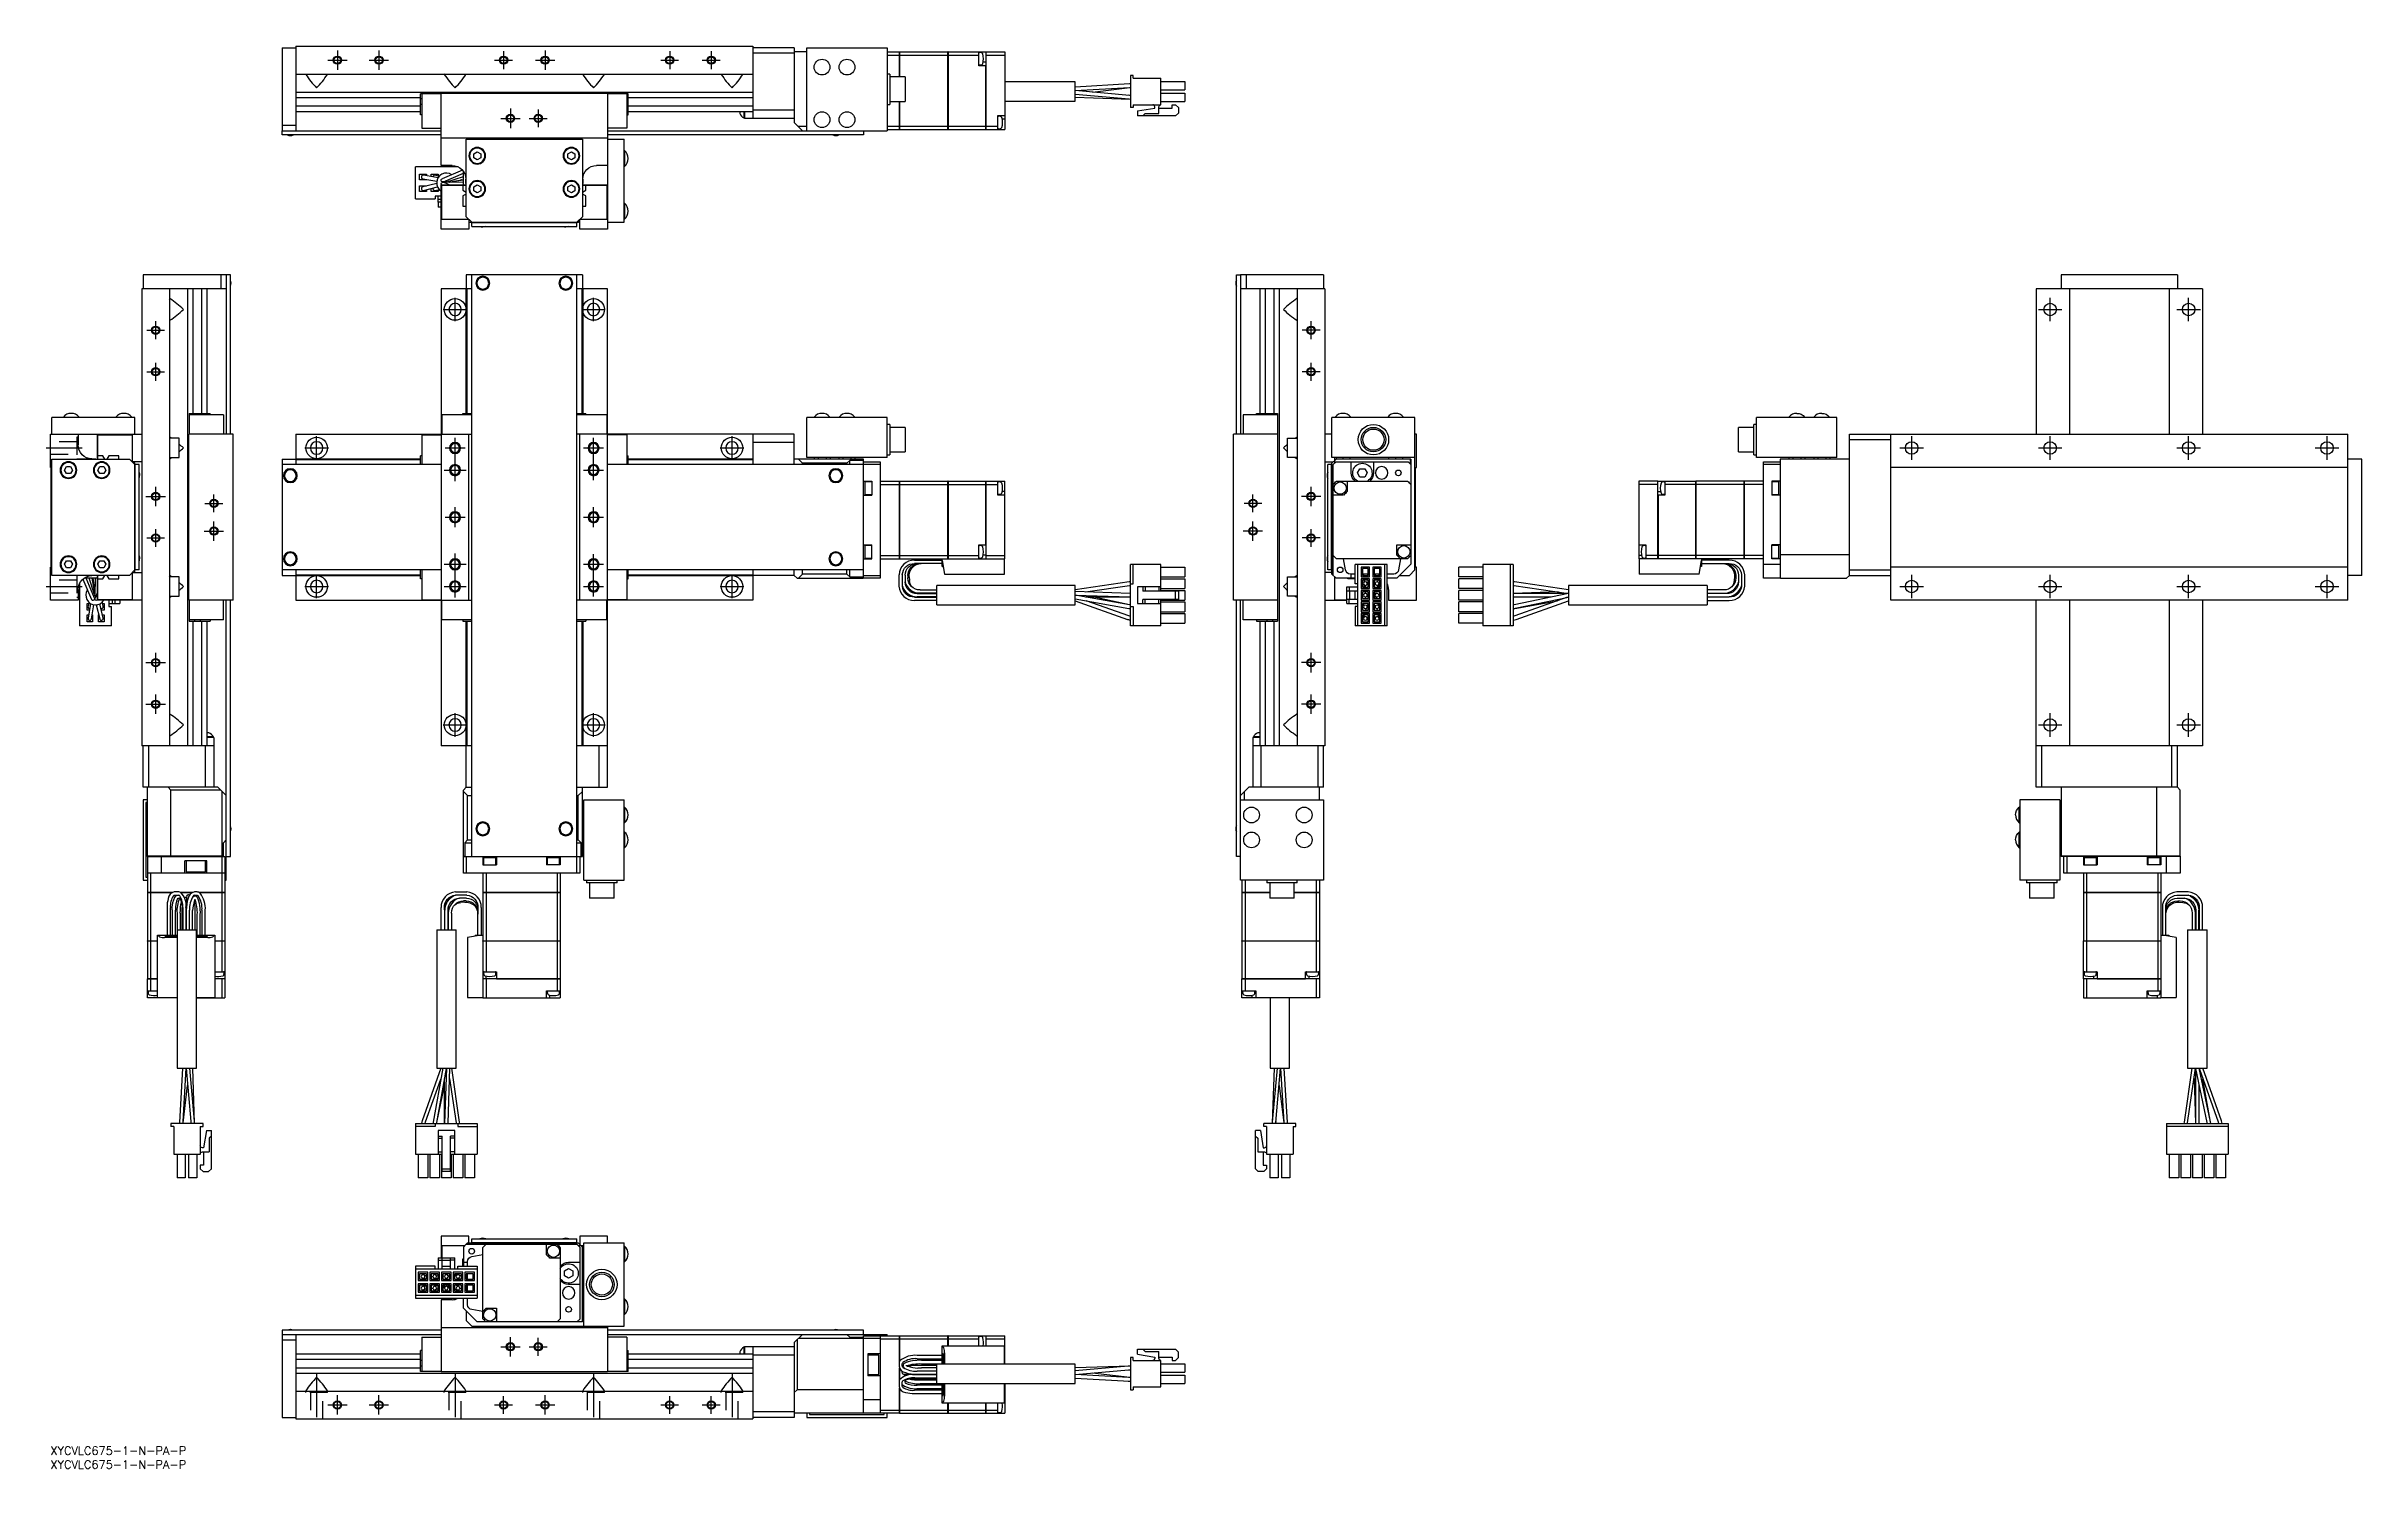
# Model space of a CAD drawing. Extents: x -2 to 835, y -8 to 505.
import ezdxf

# ---------------------------------------------------------------- set-up
doc = ezdxf.new("R2010")
doc.units = 0
doc.header["$LTSCALE"] = 0.5
doc.linetypes.add('CENTER', pattern=[50.8, 31.75, -6.35, 6.35, -6.35])
doc.linetypes.add('DASHED', pattern=[19.05, 12.7, -6.35])
for name, color, linetype in [('MSM_CENTER', 1, 'CENTER'), ('MSM_CONTINUOUS', 7, 'CONTINUOUS'), ('MSM_DASHED', 4, 'DASHED'), ('MSM_NARROW', 5, 'CONTINUOUS'), ('MSM_PART_NUMBER', 7, 'CONTINUOUS')]:
    doc.layers.add(name, color=color, linetype=linetype)
doc.styles.get("Standard").update_dxf_attribs({"font": 'txt.shx', "height": 3, "bigfont": 'bigfont.shx'})

msp = doc.modelspace()

# ---------------------------------------------------------------- texts
at = {"layer": 'MSM_PART_NUMBER'}
for p in [(0, -3), (0, -8)]:
    msp.add_text('XYCVLC675-1-N-PA-P', height=3, dxfattribs=at).set_placement(p)

# ---------------------------------------------------------------- linework, layer by layer
at = {"layer": 'MSM_CENTER'}
for p, q in [((103.62, 503.99), (103.62, 496.99)), ((118.62, 503.99), (118.62, 496.99)), ((163.62, 503.72), (163.62, 497.26)), ((178.62, 503.99), (178.62, 496.99)), ((223.62, 503.72), (223.62, 497.26)), ((238.62, 503.72), (238.62, 497.26)), ((100.12, 500.49), (107.12, 500.49)), ((115.12, 500.49), (122.12, 500.49)), ((160.39, 500.49), (166.85, 500.49)), ((175.12, 500.49), (182.12, 500.49)), ((220.39, 500.49), (226.85, 500.49)), ((235.39, 500.49), (241.85, 500.49)), ((162.62, 479.49), (169.62, 479.49)), ((166.12, 482.99), (166.12, 475.99)), ((172.89, 479.49), (179.35, 479.49)), ((176.12, 482.72), (176.12, 476.26)), ((141.87, 410.49), (150.37, 410.49)), ((146.12, 406.24), (146.12, 414.74)), ((191.87, 410.49), (200.37, 410.49)), ((196.12, 406.24), (196.12, 414.74)), ((717.86, 410.49), (726.36, 410.49)), ((722.11, 406.24), (722.11, 414.74)), ((767.86, 410.49), (776.36, 410.49)), ((772.11, 406.24), (772.11, 414.74)), ((34.77, 402.99), (41.23, 402.99)), ((38, 399.76), (38, 406.22)), ((458.47, 402.99), (452.01, 402.99)), ((455.24, 399.76), (455.24, 406.22)), ((34.77, 387.99), (41.23, 387.99)), ((38, 384.76), (38, 391.22)), ((458.47, 387.99), (452.01, 387.99)), ((455.24, 384.76), (455.24, 391.22)), ((-1.5, 360.49), (11.5, 360.49)), ((91.87, 360.49), (100.37, 360.49)), ((96.12, 356.24), (96.12, 364.74)), ((142.5, 360.49), (149.74, 360.49)), ((146.12, 348.49), (146.12, 364.11)), ((192.5, 360.49), (199.74, 360.49)), ((196.12, 348.87), (196.12, 364.11)), ((241.87, 360.49), (250.37, 360.49)), ((246.12, 356.24), (246.12, 364.74)), ((667.86, 360.49), (676.36, 360.49)), ((672.11, 356.24), (672.11, 364.74)), ((717.86, 360.49), (726.36, 360.49)), ((722.11, 356.24), (722.11, 364.74)), ((767.86, 360.49), (776.36, 360.49)), ((772.11, 356.24), (772.11, 364.74)), ((817.86, 360.49), (826.36, 360.49)), ((822.11, 356.24), (822.11, 364.74)), ((142.12, 352.49), (150.12, 352.49)), ((192.5, 352.49), (199.74, 352.49)), ((34.5, 342.99), (41.5, 342.99)), ((38, 339.49), (38, 346.49)), ((59, 337.26), (59, 343.72)), ((434.24, 337.26), (434.24, 343.72)), ((458.74, 342.99), (451.74, 342.99)), ((455.24, 339.49), (455.24, 346.49)), ((55.77, 340.49), (62.23, 340.49)), ((142.5, 335.49), (149.74, 335.49)), ((146.12, 331.87), (146.12, 339.11)), ((192.5, 335.49), (199.74, 335.49)), ((196.12, 331.87), (196.12, 339.11)), ((437.47, 340.49), (431.01, 340.49)), ((34.77, 327.99), (41.23, 327.99)), ((38, 324.76), (38, 331.22)), ((55.5, 330.49), (62.5, 330.49)), ((59, 326.99), (59, 333.99)), ((437.74, 330.49), (430.74, 330.49)), ((434.24, 326.99), (434.24, 333.99)), ((458.47, 327.99), (452.01, 327.99)), ((455.24, 324.76), (455.24, 331.22)), ((142.12, 318.49), (150.12, 318.49)), ((146.12, 306.49), (146.12, 322.49)), ((192.5, 318.49), (199.74, 318.49)), ((196.12, 306.87), (196.12, 322.11)), ((-1.5, 310.49), (11.5, 310.49)), ((91.87, 310.49), (100.37, 310.49)), ((96.12, 306.24), (96.12, 314.74)), ((142.12, 310.49), (150.12, 310.49)), ((192.5, 310.49), (199.74, 310.49)), ((241.87, 310.49), (250.37, 310.49)), ((246.12, 306.24), (246.12, 314.74)), ((667.86, 310.49), (676.36, 310.49)), ((672.11, 306.24), (672.11, 314.74)), ((717.86, 310.49), (726.36, 310.49)), ((722.11, 306.24), (722.11, 314.74)), ((767.86, 310.49), (776.36, 310.49)), ((772.11, 306.24), (772.11, 314.74)), ((817.86, 310.49), (826.36, 310.49)), ((822.11, 306.24), (822.11, 314.74)), ((38, 279.49), (38, 286.49)), ((455.24, 279.49), (455.24, 286.49)), ((34.5, 282.99), (41.5, 282.99)), ((458.74, 282.99), (451.74, 282.99)), ((34.5, 267.99), (41.5, 267.99)), ((38, 264.49), (38, 271.49)), ((458.74, 267.99), (451.74, 267.99)), ((455.24, 264.49), (455.24, 271.49)), ((141.87, 260.49), (150.37, 260.49)), ((146.12, 256.24), (146.12, 264.74)), ((191.87, 260.49), (200.37, 260.49)), ((196.12, 256.24), (196.12, 264.74)), ((717.86, 260.49), (726.36, 260.49)), ((722.11, 256.24), (722.11, 264.74)), ((767.86, 260.49), (776.36, 260.49)), ((772.11, 256.24), (772.11, 264.74)), ((162.62, 36), (169.62, 36)), ((166.12, 32.5), (166.12, 39.5)), ((172.89, 36), (179.35, 36)), ((176.12, 32.77), (176.12, 39.23)), ((96.12, 26.5), (96.12, 8)), ((146.12, 26.5), (146.12, 8)), ((196.12, 26.5), (196.12, 8)), ((246.12, 26.5), (246.12, 8)), ((103.62, 11.5), (103.62, 18.5)), ((118.62, 11.5), (118.62, 18.5)), ((163.62, 11.77), (163.62, 18.23)), ((178.62, 11.5), (178.62, 18.5)), ((223.62, 11.77), (223.62, 18.23)), ((238.62, 11.77), (238.62, 18.23)), ((100.12, 15), (107.12, 15)), ((115.12, 15), (122.12, 15)), ((160.39, 15), (166.85, 15)), ((175.12, 15), (182.12, 15)), ((220.39, 15), (226.85, 15)), ((235.39, 15), (241.85, 15))]:
    msp.add_line(p, q, dxfattribs=at)
at = {"layer": 'MSM_CONTINUOUS'}
for p, q in [((83.62, 504.99), (88.62, 504.99)), ((83.62, 504.99), (83.62, 474.99)), ((88.62, 505.49), (253.62, 505.49)), ((88.62, 505.49), (88.62, 474.99)), ((253.62, 505.49), (253.62, 479.49)), ((268.62, 504.99), (253.62, 504.99)), ((268.62, 502.99), (253.62, 502.99)), ((268.62, 504.99), (268.62, 477.99)), ((273.12, 503.49), (268.62, 503.49)), ((273.12, 504.99), (302.12, 504.99)), ((273.12, 474.99), (273.12, 504.99)), ((302.12, 504.99), (302.12, 474.99)), ((302.12, 503.49), (306.61, 503.49)), ((302.12, 502.34), (306.61, 502.34)), ((306.61, 494.42), (306.61, 503.49)), ((306.62, 503.49), (306.62, 494.42)), ((306.62, 503.49), (324.11, 503.49)), ((306.62, 502.34), (324.11, 502.34)), ((324.11, 475.49), (324.11, 503.49)), ((324.12, 503.48), (324.11, 503.48)), ((324.12, 502.33), (324.11, 502.33)), ((324.12, 503.49), (337.72, 503.49)), ((324.12, 503.49), (324.12, 475.49)), ((324.12, 502.34), (335.22, 502.34)), ((335.22, 498.49), (335.22, 503.49)), ((336.21, 503.15), (335.44, 503.22)), ((337.72, 503.49), (337.72, 499.74)), ((337.73, 503.49), (344.62, 503.49)), ((337.73, 503.49), (337.73, 475.49)), ((337.73, 502.34), (344.62, 502.34)), ((344.62, 503.49), (344.62, 475.49)), ((88.62, 495.49), (253.62, 495.49)), ((92.38, 495.49), (92.22, 495.36)), ((99.86, 495.49), (100.02, 495.36)), ((142.38, 495.49), (142.22, 495.36)), ((149.86, 495.49), (150.02, 495.36)), ((192.38, 495.49), (192.22, 495.36)), ((199.86, 495.49), (200.02, 495.36)), ((242.38, 495.49), (242.22, 495.36)), ((249.86, 495.49), (250.02, 495.36)), ((303.12, 495.49), (302.12, 495.49)), ((303.12, 495.49), (303.12, 484.49)), ((308.62, 494.42), (303.12, 494.42)), ((306.62, 494.56), (306.61, 494.54)), ((308.62, 494.42), (308.62, 485.57)), ((337.72, 498.49), (335.22, 498.49)), ((335.44, 498.76), (336.21, 498.83)), ((337.72, 499.74), (336.79, 499.74)), ((337.72, 475.49), (337.72, 498.49)), ((390.02, 494.99), (390.02, 483.39)), ((391.02, 494.99), (390.02, 494.99)), ((391.02, 493.99), (391.02, 494.99)), ((391.02, 493.99), (401.02, 493.99)), ((401.02, 484.39), (401.02, 493.99)), ((88.62, 488.99), (253.62, 488.99)), ((88.62, 487.03), (133.62, 487.03)), ((133.62, 480.79), (133.62, 488.39)), ((141.12, 488.39), (133.62, 488.39)), ((134.12, 486.52), (133.62, 486.52)), ((134.12, 488.39), (134.12, 475.99)), ((201.12, 488.49), (141.12, 488.49)), ((141.12, 462.49), (141.12, 488.49)), ((201.12, 488.49), (201.12, 439.49)), ((208.62, 488.39), (201.12, 488.39)), ((208.12, 488.39), (208.12, 475.99)), ((208.12, 486.52), (208.62, 486.52)), ((208.62, 480.79), (208.62, 488.39)), ((208.62, 487.03), (253.62, 487.03)), ((303.12, 485.57), (308.62, 485.57)), ((306.61, 475.49), (306.61, 485.57)), ((306.62, 485.57), (306.62, 475.49)), ((370.02, 492.72), (344.62, 492.72)), ((344.62, 485.72), (370.02, 485.72)), ((370.02, 485.72), (370.02, 492.72)), ((389.6, 491.92), (370.02, 490.79)), ((370.02, 489.49), (389.68, 490.62)), ((370.02, 488.19), (389.55, 486.48)), ((370.02, 487.09), (389.88, 486.44)), ((389.66, 487.77), (370.05, 489.49)), ((376.25, 488.95), (389.8, 490.61)), ((390.02, 487.76), (389.25, 487.81)), ((389.55, 486.48), (390.02, 486.45)), ((390.02, 491.93), (389.6, 491.92)), ((390.02, 487.75), (389.66, 487.77)), ((389.68, 490.62), (390.02, 490.63)), ((389.88, 486.44), (390.02, 486.44)), ((390.01, 490.63), (390.02, 490.63)), ((401.02, 492.79), (409.62, 492.79)), ((401.02, 489.79), (409.62, 489.79)), ((401.02, 488.59), (409.62, 488.59)), ((401.02, 485.59), (409.62, 485.59)), ((409.62, 492.79), (409.62, 489.79)), ((409.62, 488.59), (409.62, 485.59)), ((83.62, 476.99), (88.62, 476.99)), ((88.62, 483.95), (133.62, 483.95)), ((88.62, 481.99), (133.62, 481.99)), ((134.12, 484.47), (133.62, 484.47)), ((134.12, 480.79), (133.62, 480.79)), ((208.12, 484.47), (208.62, 484.47)), ((208.12, 480.79), (208.62, 480.79)), ((208.62, 483.95), (253.62, 483.95)), ((208.62, 481.99), (253.62, 481.99)), ((248.97, 481.99), (248.97, 481.28)), ((250.42, 481.99), (250.42, 479.63)), ((250.42, 479.63), (250.62, 479.63)), ((250.62, 481.99), (250.62, 479.49)), ((268.62, 479.49), (250.62, 479.49)), ((268.62, 482.49), (253.62, 482.49)), ((271.62, 474.99), (268.62, 477.99)), ((302.12, 484.49), (303.12, 484.49)), ((302.12, 476.64), (306.61, 476.64)), ((306.61, 484.79), (306.62, 484.77)), ((306.62, 476.64), (324.11, 476.64)), ((324.12, 476.65), (324.11, 476.65)), ((324.12, 476.64), (337.72, 476.64)), ((337.73, 476.64), (342.12, 476.64)), ((342.12, 480.49), (344.62, 480.49)), ((342.12, 475.49), (342.12, 480.49)), ((343.1, 480.15), (342.33, 480.22)), ((344.62, 479.24), (343.68, 479.24)), ((391.02, 483.39), (390.02, 483.39)), ((391.02, 484.39), (401.02, 484.39)), ((391.02, 484.39), (391.02, 483.39)), ((392.52, 482.19), (398.77, 483.19)), ((392.52, 482.19), (392.52, 480.39)), ((406.32, 480.39), (392.52, 480.39)), ((394.52, 480.39), (395.32, 481.19)), ((395.32, 481.19), (400.27, 481.19)), ((398.77, 483.19), (398.77, 483.64)), ((400.27, 481.19), (400.27, 483.64)), ((400.27, 483.19), (405.02, 483.19)), ((405.02, 483.19), (405.02, 484.39)), ((405.02, 484.39), (406.32, 484.39)), ((406.32, 484.39), (407.32, 483.39)), ((407.32, 481.39), (406.32, 480.39)), ((407.32, 483.39), (407.32, 481.39)), ((83.62, 474.99), (141.12, 474.99)), ((83.62, 474.89), (83.72, 474.99)), ((83.62, 473.49), (83.62, 474.89)), ((141.12, 473.49), (83.62, 473.49)), ((134.12, 475.99), (141.12, 475.99)), ((141.12, 472.49), (201.12, 472.49)), ((150.12, 443.99), (150.12, 471.99)), ((150.12, 471.99), (192.12, 471.99)), ((153.12, 472.49), (153.12, 472.19)), ((153.12, 472.19), (189.12, 472.19)), ((189.12, 472.19), (189.12, 472.49)), ((192.12, 471.99), (192.12, 443.99)), ((208.12, 475.99), (201.12, 475.99)), ((201.12, 474.99), (302.12, 474.99)), ((293.62, 473.49), (201.12, 473.49)), ((201.12, 471.99), (207.12, 471.99)), ((207.12, 441.99), (207.12, 471.99)), ((273.12, 476.49), (270.12, 476.49)), ((293.52, 474.99), (293.62, 474.89)), ((293.62, 474.89), (293.62, 473.49)), ((302.12, 475.49), (306.61, 475.49)), ((306.62, 475.49), (324.11, 475.49)), ((324.12, 475.5), (324.11, 475.5)), ((324.12, 475.49), (337.72, 475.49)), ((337.73, 475.49), (344.62, 475.49)), ((342.33, 475.76), (343.1, 475.83)), ((131.87, 450.39), (131.87, 461.99)), ((147.2, 461.99), (131.87, 461.99)), ((145.02, 462.49), (141.12, 462.49)), ((148.76, 460.8), (141.44, 457.69)), ((149.12, 455.49), (149.12, 460.35)), ((149.12, 460.35), (149.12, 460.35)), ((152.87, 466.71), (154.12, 467.43)), ((152.87, 465.27), (152.87, 466.71)), ((154.12, 464.55), (152.87, 465.27)), ((154.12, 467.43), (155.37, 466.71)), ((155.37, 465.27), (154.12, 464.55)), ((155.37, 466.71), (155.37, 465.27)), ((186.87, 466.71), (188.12, 467.43)), ((186.87, 465.27), (186.87, 466.71)), ((188.12, 464.55), (186.87, 465.27)), ((188.12, 467.43), (189.37, 466.71)), ((189.37, 465.27), (188.12, 464.55)), ((189.37, 466.71), (189.37, 465.27)), ((201.12, 462.49), (197.22, 462.49)), ((207.28, 467.84), (207.12, 467.84)), ((207.12, 462.14), (207.28, 462.14)), ((207.28, 467.84), (207.28, 462.14)), ((133.32, 459.29), (135.82, 459.29)), ((133.32, 457.29), (133.32, 459.29)), ((135.82, 457.29), (133.32, 457.29)), ((133.32, 453.09), (133.32, 455.09)), ((133.32, 455.09), (135.82, 455.09)), ((135.82, 453.09), (133.32, 453.09)), ((139.48, 455.97), (134.42, 454.72)), ((134.47, 457.65), (139.52, 456.83)), ((140, 458.07), (134.67, 458.93)), ((134.73, 453.46), (139.81, 454.71)), ((135.82, 459.29), (135.82, 458.74)), ((135.82, 457.43), (135.82, 457.29)), ((135.82, 455.09), (135.82, 455.07)), ((135.82, 453.73), (135.82, 453.09)), ((137.52, 458.47), (137.52, 459.29)), ((137.52, 459.29), (140.02, 459.29)), ((137.52, 453.09), (137.52, 454.15)), ((140.02, 453.09), (137.52, 453.09)), ((138.89, 453.45), (140.5, 453.75)), ((140.34, 458.53), (138.94, 458.92)), ((140.02, 459.29), (140.02, 458.62)), ((140.02, 453.66), (140.02, 453.09)), ((141.12, 455.49), (149.72, 455.49)), ((141.12, 439.49), (141.12, 455.49)), ((141.32, 442.99), (141.32, 455.39)), ((141.32, 455.39), (150.12, 455.39)), ((141.91, 456.59), (149.12, 459.65)), ((144.03, 455.49), (141.91, 456.39)), ((149.12, 456.31), (142.98, 456.44)), ((143.15, 456.57), (149.12, 458.48)), ((149.12, 457.15), (144.18, 456.43)), ((144.38, 456.55), (149.12, 457.46)), ((148.42, 457.29), (148.23, 457.29)), ((148.42, 457.32), (148.42, 457.29)), ((148.92, 455.39), (148.92, 453.52)), ((148.92, 453.52), (150.11, 452.83)), ((150.11, 452.15), (148.92, 451.47)), ((149.72, 455.49), (149.72, 455.39)), ((150.02, 455.99), (150.02, 457.49)), ((150.12, 455.99), (150.02, 455.99)), ((152.87, 454.71), (154.12, 455.43)), ((152.87, 453.27), (152.87, 454.71)), ((154.12, 452.55), (152.87, 453.27)), ((154.12, 455.43), (155.37, 454.71)), ((155.37, 453.27), (154.12, 452.55)), ((155.37, 454.71), (155.37, 453.27)), ((186.87, 454.71), (188.12, 455.43)), ((186.87, 453.27), (186.87, 454.71)), ((188.12, 452.55), (186.87, 453.27)), ((188.12, 455.43), (189.37, 454.71)), ((189.37, 453.27), (188.12, 452.55)), ((189.37, 454.71), (189.37, 453.27)), ((192.22, 455.99), (192.12, 455.99)), ((192.12, 455.39), (200.92, 455.39)), ((192.13, 452.83), (193.32, 453.52)), ((193.32, 451.47), (192.13, 452.15)), ((192.22, 457.49), (192.22, 455.99)), ((192.52, 455.39), (192.52, 455.49)), ((192.52, 455.49), (201.12, 455.49)), ((193.32, 453.52), (193.32, 455.39)), ((200.92, 455.39), (200.92, 442.99)), ((131.87, 450.39), (138.87, 450.39)), ((141.12, 451.39), (138.87, 451.39)), ((138.87, 451.39), (138.87, 450.39)), ((139.97, 449.19), (139.97, 451.39)), ((141.12, 450.19), (139.97, 450.19)), ((139.97, 449.19), (139.97, 447.39)), ((141.12, 449.19), (139.97, 449.19)), ((141.12, 447.39), (139.97, 447.39)), ((148.92, 451.47), (148.92, 447.79)), ((148.92, 447.79), (150.12, 447.79)), ((152.12, 441.99), (150.12, 443.99)), ((192.12, 443.99), (190.12, 441.99)), ((192.12, 447.79), (193.32, 447.79)), ((193.32, 447.79), (193.32, 451.47)), ((207.28, 448.84), (207.12, 448.84)), ((207.28, 448.84), (207.28, 443.14)), ((151.12, 439.49), (141.12, 439.49)), ((151.12, 442.99), (141.32, 442.99)), ((151.12, 442.79), (151.12, 439.49)), ((151.32, 442.79), (151.12, 442.79)), ((151.12, 441.99), (190.62, 441.99)), ((152.12, 440.49), (152.12, 441.99)), ((152.12, 441.89), (190.12, 441.89)), ((152.12, 440.49), (190.12, 440.49)), ((190.12, 440.49), (190.12, 441.99)), ((190.62, 441.99), (191.12, 442.49)), ((191.12, 442.79), (190.92, 442.79)), ((200.92, 442.99), (191.12, 442.99)), ((191.12, 439.49), (191.12, 442.79)), ((201.12, 439.49), (191.12, 439.49)), ((201.12, 441.99), (207.12, 441.99)), ((207.12, 443.14), (207.28, 443.14)), ((33.5, 422.99), (33.5, 417.99)), ((63.5, 422.99), (33.5, 422.99)), ((61.5, 422.99), (61.5, 417.99)), ((63.6, 422.99), (63.5, 422.89)), ((63.5, 422.99), (63.5, 365.49)), ((65, 422.99), (63.6, 422.99)), ((65, 365.49), (65, 422.99)), ((150.12, 422.99), (150.12, 417.99)), ((192.12, 422.99), (150.12, 422.99)), ((152.12, 212.99), (152.12, 422.99)), ((190.12, 206.99), (190.12, 422.99)), ((192.12, 422.99), (192.12, 417.99)), ((428.24, 365.49), (428.24, 422.99)), ((428.24, 422.99), (429.64, 422.99)), ((429.64, 422.99), (429.74, 422.89)), ((459.74, 422.99), (429.74, 422.99)), ((429.74, 422.99), (429.74, 365.49)), ((431.74, 422.99), (431.74, 417.99)), ((459.74, 422.99), (459.74, 417.99)), ((726.11, 422.99), (726.11, 417.99)), ((768.11, 422.99), (726.11, 422.99)), ((768.11, 422.99), (768.11, 417.99)), ((63.5, 417.99), (33, 417.99)), ((33, 417.99), (33, 252.99)), ((43, 417.99), (43, 252.99)), ((43, 414.24), (43.13, 414.39)), ((49.5, 417.99), (49.5, 252.99)), ((51.46, 417.99), (51.46, 372.99)), ((54.54, 417.99), (54.54, 372.99)), ((56.5, 417.99), (56.5, 372.99)), ((141.12, 417.99), (141.12, 252.99)), ((152.12, 417.99), (141.12, 417.99)), ((150.02, 417.99), (150.02, 372.99)), ((150.32, 417.99), (150.32, 372.99)), ((201.12, 417.99), (190.12, 417.99)), ((191.92, 417.99), (191.92, 372.99)), ((192.22, 417.99), (192.22, 372.99)), ((201.12, 237.99), (201.12, 417.99)), ((460.24, 417.99), (429.74, 417.99)), ((436.74, 417.99), (436.74, 372.99)), ((438.7, 417.99), (438.7, 372.99)), ((441.78, 417.99), (441.78, 372.99)), ((443.74, 417.99), (443.74, 252.99)), ((450.24, 414.24), (450.11, 414.39)), ((450.24, 417.99), (450.24, 252.99)), ((460.24, 417.99), (460.24, 252.99)), ((717.11, 417.99), (717.11, 365.49)), ((777.11, 417.99), (717.11, 417.99)), ((729.11, 417.99), (729.11, 365.49)), ((765.11, 417.99), (765.11, 365.49)), ((777.11, 417.99), (777.11, 365.49)), ((43, 406.75), (43.13, 406.59)), ((450.24, 406.75), (450.11, 406.59)), ((30.5, 371.49), (0.5, 371.49)), ((0.5, 365.49), (0.5, 371.49)), ((4.65, 371.65), (10.35, 371.65)), ((4.65, 371.65), (4.65, 371.49)), ((10.35, 371.49), (10.35, 371.65)), ((23.65, 371.65), (29.35, 371.65)), ((23.65, 371.65), (23.65, 371.49)), ((29.35, 371.49), (29.35, 371.65)), ((30.5, 365.49), (30.5, 371.49)), ((50.1, 372.99), (50.1, 365.49)), ((50.1, 372.99), (57.7, 372.99)), ((62.5, 372.49), (50.1, 372.49)), ((51.97, 372.49), (51.97, 372.99)), ((54.03, 372.49), (54.03, 372.99)), ((57.7, 372.49), (57.7, 372.99)), ((62.5, 372.49), (62.5, 365.49)), ((152.12, 372.49), (141.32, 372.49)), ((141.32, 372.49), (141.32, 365.49)), ((148.92, 372.99), (152.12, 372.99)), ((148.92, 372.49), (148.92, 372.99)), ((190.12, 372.99), (193.32, 372.99)), ((200.92, 372.49), (190.12, 372.49)), ((193.32, 372.49), (193.32, 372.99)), ((200.92, 372.49), (200.92, 365.49)), ((302.12, 371.49), (273.12, 371.49)), ((273.12, 356.99), (273.12, 371.49)), ((275.77, 371.65), (281.47, 371.65)), ((275.77, 371.65), (275.77, 371.49)), ((281.47, 371.49), (281.47, 371.65)), ((284.77, 371.65), (290.47, 371.65)), ((284.77, 371.65), (284.77, 371.49)), ((290.47, 371.49), (290.47, 371.65)), ((302.12, 356.99), (302.12, 371.49)), ((303.12, 368.99), (302.12, 368.99)), ((303.12, 368.99), (303.12, 357.99)), ((308.62, 367.92), (303.12, 367.92)), ((308.62, 367.92), (308.62, 359.07)), ((430.74, 372.49), (430.74, 365.49)), ((443.14, 372.49), (430.74, 372.49)), ((435.54, 372.49), (435.54, 372.99)), ((435.54, 372.99), (443.14, 372.99)), ((439.22, 372.49), (439.22, 372.99)), ((441.27, 372.49), (441.27, 372.99)), ((443.14, 372.99), (443.14, 365.49)), ((462.74, 356.99), (462.74, 371.49)), ((492.74, 371.49), (462.74, 371.49)), ((463.89, 371.65), (469.59, 371.65)), ((463.89, 371.65), (463.89, 371.49)), ((469.59, 371.49), (469.59, 371.65)), ((482.89, 371.65), (488.59, 371.65)), ((482.89, 371.65), (482.89, 371.49)), ((488.59, 371.49), (488.59, 371.65)), ((492.74, 316.49), (492.74, 371.49)), ((609.61, 359.07), (609.61, 367.92)), ((615.11, 367.92), (609.61, 367.92)), ((615.11, 357.99), (615.11, 368.99)), ((616.11, 368.99), (615.11, 368.99)), ((645.11, 371.49), (616.11, 371.49)), ((616.11, 356.99), (616.11, 371.49)), ((627.76, 371.65), (633.46, 371.65)), ((627.76, 371.65), (627.76, 371.49)), ((633.46, 371.49), (633.46, 371.65)), ((636.76, 371.65), (642.46, 371.65)), ((636.76, 371.65), (636.76, 371.49)), ((642.46, 371.49), (642.46, 371.65)), ((645.11, 356.99), (645.11, 371.49)), ((0, 353.49), (0, 365.49)), ((0, 365.49), (33, 365.49)), ((10, 365.49), (10, 361.59)), ((17, 356.89), (17, 365.49)), ((17.1, 356.49), (17.1, 365.29)), ((17.1, 365.29), (29.5, 365.29)), ((29.5, 365.29), (29.5, 355.49)), ((43, 364.24), (43.13, 364.39)), ((46.5, 363.99), (43, 363.99)), ((46.5, 356.99), (46.5, 363.99)), ((50, 305.49), (50, 365.49)), ((66, 365.49), (50, 365.49)), ((66, 305.49), (66, 365.49)), ((88.62, 365.49), (88.62, 354.49)), ((88.62, 365.49), (152.12, 365.49)), ((134.12, 365.29), (141.12, 365.29)), ((134.12, 365.29), (134.12, 354.49)), ((151.12, 305.49), (151.12, 365.49)), ((268.62, 365.49), (190.12, 365.49)), ((191.12, 305.49), (191.12, 365.49)), ((208.12, 365.29), (201.12, 365.29)), ((208.12, 365.29), (208.12, 354.49)), ((253.62, 365.49), (253.62, 354.49)), ((268.62, 362.49), (253.62, 362.49)), ((268.62, 354.49), (268.62, 365.49)), ((443.24, 365.49), (427.24, 365.49)), ((427.24, 305.49), (427.24, 365.49)), ((443.24, 305.49), (443.24, 365.49)), ((446.74, 356.99), (446.74, 363.99)), ((446.74, 363.99), (450.24, 363.99)), ((450.24, 364.24), (450.11, 364.39)), ((462.74, 365.49), (460.24, 365.49)), ((493.24, 365.49), (492.74, 365.49)), ((493.24, 353.49), (493.24, 365.49)), ((649.61, 314.49), (649.61, 365.49)), ((649.61, 365.49), (829.61, 365.49)), ((649.61, 363.49), (664.61, 363.49)), ((664.61, 305.49), (664.61, 365.49)), ((829.61, 305.49), (829.61, 365.49)), ((0.3, 353.49), (0, 353.49)), ((0.3, 317.49), (0.3, 353.49)), ((0.5, 314.49), (0.5, 356.49)), ((0.5, 356.49), (28.5, 356.49)), ((5.06, 352.49), (5.78, 353.74)), ((5.78, 351.24), (5.06, 352.49)), ((5.78, 353.74), (7.22, 353.74)), ((7.22, 351.24), (5.78, 351.24)), ((7.22, 353.74), (7.94, 352.49)), ((7.94, 352.49), (7.22, 351.24)), ((15, 356.59), (16.5, 356.59)), ((16.5, 356.59), (16.5, 356.49)), ((17.1, 356.89), (17, 356.89)), ((17.06, 352.49), (17.78, 353.74)), ((17.78, 351.24), (17.06, 352.49)), ((18.97, 357.69), (17.1, 357.69)), ((17.78, 353.74), (19.22, 353.74)), ((19.22, 351.24), (17.78, 351.24)), ((19.66, 356.5), (18.97, 357.69)), ((19.22, 353.74), (19.94, 352.49)), ((19.94, 352.49), (19.22, 351.24)), ((21.03, 357.69), (20.34, 356.5)), ((24.7, 357.69), (21.03, 357.69)), ((24.7, 356.49), (24.7, 357.69)), ((28.5, 356.49), (30.5, 354.49)), ((29.7, 355.49), (29.7, 355.29)), ((33, 355.49), (29.7, 355.49)), ((30.5, 354.99), (30, 355.49)), ((30.5, 315.49), (30.5, 354.99)), ((32, 354.49), (30.5, 354.49)), ((30.6, 316.49), (30.6, 354.49)), ((32, 316.49), (32, 354.49)), ((43, 356.99), (46.5, 356.99)), ((43, 356.75), (43.13, 356.59)), ((83.62, 356.49), (83.62, 314.49)), ((83.62, 356.49), (88.62, 356.49)), ((141.12, 354.49), (83.62, 354.49)), ((88.62, 356.59), (133.62, 356.59)), ((88.62, 356.29), (133.62, 356.29)), ((134.12, 357.69), (133.62, 357.69)), ((133.62, 354.49), (133.62, 357.69)), ((299.62, 354.49), (201.12, 354.49)), ((208.12, 357.69), (208.62, 357.69)), ((208.62, 354.49), (208.62, 357.69)), ((208.62, 356.59), (253.62, 356.59)), ((208.62, 356.29), (253.62, 356.29)), ((293.62, 356.49), (268.62, 356.49)), ((271.62, 354.99), (270.12, 356.49)), ((271.62, 354.49), (271.62, 354.99)), ((287.62, 354.99), (271.62, 354.99)), ((302.12, 356.99), (273.12, 356.99)), ((275.73, 356.99), (275.73, 356.49)), ((277.18, 356.99), (277.18, 356.49)), ((280.06, 356.99), (280.06, 356.49)), ((281.51, 356.99), (281.51, 356.49)), ((284.73, 356.99), (284.73, 356.49)), ((286.18, 356.99), (286.18, 356.49)), ((288.62, 355.99), (287.62, 354.99)), ((287.62, 354.49), (287.62, 354.99)), ((293.62, 355.99), (288.62, 355.99)), ((288.62, 354.49), (288.62, 355.99)), ((289.06, 356.99), (289.06, 356.49)), ((290.51, 356.99), (290.51, 356.49)), ((293.62, 313.49), (293.62, 356.49)), ((293.62, 355.49), (299.62, 355.49)), ((299.62, 355.49), (299.62, 313.49)), ((302.12, 357.99), (303.12, 357.99)), ((303.12, 359.07), (308.62, 359.07)), ((450.24, 356.99), (446.74, 356.99)), ((450.24, 356.75), (450.11, 356.59)), ((460.24, 355.49), (463.24, 355.49)), ((461.24, 316.49), (461.24, 354.49)), ((462.74, 354.49), (461.24, 354.49)), ((462.64, 316.49), (462.64, 354.49)), ((492.74, 356.99), (462.74, 356.99)), ((464.24, 356.49), (462.74, 354.99)), ((462.74, 314.99), (462.74, 354.99)), ((464.24, 355.49), (463.24, 354.49)), ((463.24, 347.38), (463.24, 354.49)), ((463.74, 356.99), (463.74, 354.99)), ((464.24, 356.99), (464.24, 356.49)), ((491.24, 356.49), (464.24, 356.49)), ((464.24, 355.49), (490.24, 355.49)), ((466.74, 356.99), (466.74, 356.49)), ((469.24, 356.99), (469.24, 356.49)), ((469.74, 351.49), (469.74, 355.49)), ((472.01, 351.49), (472.88, 352.99)), ((472.88, 349.99), (472.01, 351.49)), ((472.88, 352.99), (474.61, 352.99)), ((474.61, 352.99), (475.47, 351.49)), ((475.47, 351.49), (474.61, 349.99)), ((477.74, 355.49), (477.74, 351.49)), ((483.24, 356.99), (483.24, 356.49)), ((485.74, 356.99), (485.74, 356.49)), ((488.24, 356.99), (488.24, 356.49)), ((491.24, 354.49), (490.24, 355.49)), ((491.14, 354.59), (491.14, 356.49)), ((491.24, 356.49), (491.24, 347.38)), ((492.94, 317.49), (492.94, 353.49)), ((492.94, 353.49), (493.24, 353.49)), ((609.61, 359.07), (615.11, 359.07)), ((615.11, 357.99), (616.11, 357.99)), ((645.11, 356.99), (616.11, 356.99)), ((618.61, 313.49), (618.61, 355.49)), ((618.61, 355.49), (624.61, 355.49)), ((624.61, 354.49), (618.61, 354.49)), ((649.61, 356.49), (624.61, 356.49)), ((624.61, 356.49), (624.61, 313.49)), ((624.61, 354.59), (624.61, 354.49)), ((624.71, 321.99), (624.71, 356.49)), ((627.73, 356.99), (627.73, 356.49)), ((629.17, 356.99), (629.17, 356.49)), ((632.06, 356.99), (632.06, 356.49)), ((633.5, 356.99), (633.5, 356.49)), ((636.73, 356.99), (636.73, 356.49)), ((638.17, 356.99), (638.17, 356.49)), ((641.06, 356.99), (641.06, 356.49)), ((642.5, 356.99), (642.5, 356.49)), ((829.61, 353.49), (664.61, 353.49)), ((834.61, 356.49), (829.61, 356.49)), ((834.61, 314.49), (834.61, 356.49)), ((293.62, 348.49), (296.62, 348.49)), ((293.62, 343.49), (296.62, 343.49)), ((294.12, 348.24), (294.12, 343.74)), ((296.62, 348.24), (294.12, 348.24)), ((294.12, 343.74), (296.62, 343.74)), ((296.62, 348.49), (296.62, 343.49)), ((299.62, 348.49), (306.61, 348.49)), ((299.62, 347.34), (306.61, 347.34)), ((306.61, 320.49), (306.61, 348.49)), ((306.62, 348.49), (324.11, 348.49)), ((306.62, 348.49), (306.62, 320.49)), ((306.62, 347.34), (324.11, 347.34)), ((324.11, 320.49), (324.11, 348.49)), ((324.12, 348.48), (324.11, 348.48)), ((324.12, 347.34), (324.11, 347.34)), ((324.12, 348.49), (337.72, 348.49)), ((324.12, 348.49), (324.12, 320.49)), ((324.12, 347.34), (337.72, 347.34)), ((337.72, 325.49), (337.72, 348.49)), ((337.73, 348.49), (344.62, 348.49)), ((337.73, 348.49), (337.73, 320.49)), ((337.73, 347.34), (342.12, 347.34)), ((342.12, 343.49), (342.12, 348.49)), ((344.62, 343.49), (342.12, 343.49)), ((343.1, 348.16), (342.33, 348.22)), ((342.33, 343.76), (343.1, 343.83)), ((344.62, 344.74), (343.68, 344.74)), ((344.62, 320.49), (344.62, 348.49)), ((463.24, 321.65), (463.24, 347.34)), ((466.99, 343.49), (463.24, 343.49)), ((464.4, 348.49), (490.09, 348.49)), ((468.24, 348.49), (468.24, 344.74)), ((474.61, 349.99), (472.88, 349.99)), ((491.24, 347.34), (491.24, 321.65)), ((580.5, 348.49), (573.61, 348.49)), ((573.61, 348.49), (573.61, 320.49)), ((580.5, 347.34), (573.61, 347.34)), ((580.5, 320.49), (580.5, 348.49)), ((580.51, 348.49), (594.11, 348.49)), ((580.51, 344.74), (581.45, 344.74)), ((583.01, 343.49), (580.51, 343.49)), ((580.51, 343.49), (580.51, 320.49)), ((582.8, 348.22), (582.03, 348.16)), ((582.03, 343.83), (582.8, 343.76)), ((583.01, 348.49), (583.01, 343.49)), ((594.11, 347.34), (583.01, 347.34)), ((594.11, 320.49), (594.11, 348.49)), ((594.11, 348.48), (594.12, 348.48)), ((594.11, 347.33), (594.12, 347.33)), ((594.12, 348.49), (594.12, 320.49)), ((611.61, 348.49), (594.12, 348.49)), ((611.61, 347.34), (594.12, 347.34)), ((611.61, 320.49), (611.61, 348.49)), ((611.62, 348.49), (611.62, 320.49)), ((618.61, 348.49), (611.62, 348.49)), ((618.61, 347.34), (611.62, 347.34)), ((624.61, 348.49), (621.61, 348.49)), ((621.61, 348.49), (621.61, 343.49)), ((624.11, 348.24), (621.61, 348.24)), ((621.61, 343.74), (624.11, 343.74)), ((624.61, 343.49), (621.61, 343.49)), ((624.11, 343.74), (624.11, 348.24)), ((5.06, 318.49), (5.78, 319.74)), ((5.78, 317.24), (5.06, 318.49)), ((5.78, 319.74), (7.22, 319.74)), ((7.22, 319.74), (7.94, 318.49)), ((7.94, 318.49), (7.22, 317.24)), ((17.06, 318.49), (17.78, 319.74)), ((17.78, 317.24), (17.06, 318.49)), ((17.78, 319.74), (19.22, 319.74)), ((19.22, 319.74), (19.94, 318.49)), ((19.94, 318.49), (19.22, 317.24)), ((293.62, 325.49), (296.62, 325.49)), ((293.62, 320.49), (296.62, 320.49)), ((294.12, 325.24), (294.12, 320.74)), ((296.62, 325.24), (294.12, 325.24)), ((294.12, 320.74), (296.62, 320.74)), ((296.62, 320.49), (296.62, 325.49)), ((299.62, 321.65), (306.61, 321.65)), ((299.62, 320.49), (306.61, 320.49)), ((306.62, 321.65), (324.11, 321.65)), ((306.62, 320.49), (344.62, 320.49)), ((312.02, 319.94), (322.02, 319.94)), ((322.02, 318.74), (312.02, 318.74)), ((314.5, 318.74), (314.26, 318.74)), ((322.02, 317.69), (322.02, 320.49)), ((322.02, 319.89), (322.88, 314.99)), ((324.12, 321.65), (324.11, 321.65)), ((324.12, 320.5), (324.11, 320.5)), ((324.12, 321.65), (335.22, 321.65)), ((335.22, 325.49), (337.72, 325.49)), ((335.22, 320.49), (335.22, 325.49)), ((336.21, 325.16), (335.44, 325.22)), ((335.44, 320.76), (336.21, 320.83)), ((337.72, 321.74), (336.79, 321.74)), ((337.72, 320.49), (337.72, 320.5)), ((337.73, 321.65), (344.62, 321.65)), ((344.52, 314.99), (344.52, 320.49)), ((401.02, 318.44), (390.02, 318.44)), ((390.02, 296.24), (390.02, 318.44)), ((391.02, 311.44), (391.02, 318.44)), ((401.02, 308.84), (401.02, 318.44)), ((463.24, 314.49), (463.24, 321.6)), ((490.09, 320.49), (464.4, 320.49)), ((467.65, 316.48), (466.94, 320.49)), ((471.14, 311.44), (471.14, 318.44)), ((482.74, 318.44), (471.14, 318.44)), ((472.14, 296.24), (472.14, 318.44)), ((481.74, 318.44), (481.74, 296.24)), ((482.74, 296.24), (482.74, 318.44)), ((486.24, 321.74), (486.24, 325.49)), ((486.24, 325.49), (491.24, 325.49)), ((486.24, 313.49), (491.24, 318.49)), ((487.54, 320.49), (486.83, 316.48)), ((491.24, 321.6), (491.24, 318.49)), ((517.21, 318.44), (517.21, 296.24)), ((528.21, 318.44), (517.21, 318.44)), ((527.21, 296.24), (527.21, 318.44)), ((528.21, 318.44), (528.21, 296.24)), ((573.61, 325.49), (576.11, 325.49)), ((573.61, 321.74), (574.56, 321.74)), ((580.5, 320.49), (573.61, 320.49)), ((573.71, 320.49), (573.71, 314.99)), ((575.91, 325.22), (575.14, 325.16)), ((575.14, 320.83), (575.91, 320.76)), ((576.11, 325.49), (576.11, 320.49)), ((580.5, 321.65), (576.11, 321.65)), ((594.11, 321.65), (580.51, 321.65)), ((611.61, 320.49), (580.51, 320.49)), ((594.11, 321.65), (594.12, 321.65)), ((594.11, 320.5), (594.12, 320.5)), ((611.61, 321.65), (594.12, 321.65)), ((595.35, 314.99), (596.21, 319.89)), ((596.21, 320.49), (596.21, 317.69)), ((606.21, 319.94), (596.21, 319.94)), ((596.21, 318.74), (606.21, 318.74)), ((603.73, 318.74), (603.97, 318.74)), ((618.61, 321.65), (611.62, 321.65)), ((618.61, 320.49), (611.62, 320.49)), ((618.61, 318.49), (624.61, 318.49)), ((624.61, 325.49), (621.61, 325.49)), ((621.61, 320.49), (621.61, 325.49)), ((624.11, 325.24), (621.61, 325.24)), ((621.61, 320.74), (624.11, 320.74)), ((624.61, 320.49), (621.61, 320.49)), ((624.11, 320.74), (624.11, 325.24)), ((624.61, 322.02), (624.7, 321.98)), ((624.7, 321.98), (624.71, 321.99)), ((624.7, 313.5), (624.7, 321.98)), ((624.71, 321.99), (649.61, 321.99)), ((0, 317.49), (0.3, 317.49)), ((0, 305.49), (0, 317.49)), ((28.5, 314.49), (0.5, 314.49)), ((7.22, 317.24), (5.78, 317.24)), ((10, 309.39), (10, 305.49)), ((10.5, 311.58), (10.5, 296.24)), ((11.69, 313.14), (14.8, 305.81)), ((17, 313.49), (12.14, 313.49)), ((12.14, 313.49), (12.14, 313.49)), ((15.9, 306.28), (12.84, 313.49)), ((15.92, 307.53), (14.01, 313.49)), ((16.5, 314.39), (15, 314.39)), ((15.94, 308.76), (15.03, 313.49)), ((15.17, 312.79), (15.2, 312.79)), ((15.2, 312.79), (15.2, 312.61)), ((15.34, 313.49), (16.06, 308.56)), ((16.18, 313.49), (16.05, 307.36)), ((16.5, 314.49), (16.5, 314.39)), ((17, 305.49), (17, 314.09)), ((17, 314.09), (17.1, 314.09)), ((17.1, 305.69), (17.1, 314.49)), ((17.1, 313.29), (18.97, 313.29)), ((19.22, 317.24), (17.78, 317.24)), ((18.97, 313.29), (19.66, 314.49)), ((20.34, 314.49), (21.03, 313.29)), ((21.03, 313.29), (24.7, 313.29)), ((24.7, 313.29), (24.7, 314.49)), ((30.5, 316.49), (28.5, 314.49)), ((29.5, 315.49), (29.5, 305.69)), ((29.7, 315.69), (29.7, 315.49)), ((29.7, 315.49), (33, 315.49)), ((32, 316.49), (30.5, 316.49)), ((43, 314.24), (43.13, 314.39)), ((46.5, 313.99), (43, 313.99)), ((46.5, 306.99), (46.5, 313.99)), ((141.12, 316.49), (83.62, 316.49)), ((83.62, 314.49), (88.62, 314.49)), ((88.62, 316.49), (88.62, 305.49)), ((88.62, 314.69), (133.62, 314.69)), ((88.62, 314.39), (133.62, 314.39)), ((133.62, 313.29), (133.62, 316.49)), ((134.12, 313.29), (133.62, 313.29)), ((134.12, 316.49), (134.12, 305.69)), ((293.62, 316.49), (201.12, 316.49)), ((208.12, 316.49), (208.12, 305.69)), ((208.12, 313.29), (208.62, 313.29)), ((208.62, 313.29), (208.62, 316.49)), ((208.62, 314.69), (253.62, 314.69)), ((208.62, 314.39), (253.62, 314.39)), ((253.62, 316.49), (253.62, 305.49)), ((268.62, 314.49), (253.62, 314.49)), ((268.62, 314.49), (268.62, 316.49)), ((268.62, 314.49), (269.62, 313.49)), ((269.62, 313.49), (293.52, 313.49)), ((270.12, 313.49), (271.62, 314.99)), ((271.62, 314.99), (271.62, 316.49)), ((287.62, 314.99), (271.62, 314.99)), ((287.62, 314.99), (287.62, 316.49)), ((287.62, 314.99), (288.62, 313.99)), ((288.62, 313.99), (288.62, 316.49)), ((288.62, 313.99), (293.53, 313.99)), ((293.53, 313.5), (293.52, 313.49)), ((293.62, 314.12), (293.53, 313.99)), ((293.53, 313.5), (293.53, 313.99)), ((293.53, 313.5), (293.62, 313.59)), ((293.62, 314.49), (299.62, 314.49)), ((299.62, 313.49), (293.62, 313.49)), ((306.42, 310.65), (306.42, 314.74)), ((307.62, 314.74), (307.62, 310.65)), ((307.63, 310.65), (307.62, 310.68)), ((308.62, 314.58), (308.62, 312.1)), ((309.62, 314.43), (309.62, 313.55)), ((310.1, 313.98), (310.22, 312.59)), ((320.02, 303.84), (320.02, 310.84)), ((370.02, 310.84), (320.02, 310.84)), ((322.02, 317.69), (322.41, 317.69)), ((322.88, 314.99), (344.52, 314.99)), ((389.54, 312.13), (370.02, 309.3)), ((370.02, 303.84), (370.02, 310.84)), ((373.72, 308.52), (389.7, 310.84)), ((390.02, 312.18), (389.51, 312.13)), ((389.7, 310.84), (390.02, 310.88)), ((390.02, 311.44), (391.02, 311.44)), ((401.02, 310.34), (392.52, 310.34)), ((392.52, 310.34), (392.52, 304.34)), ((394.52, 310.34), (394.52, 308.84)), ((395.32, 310.34), (395.32, 308.84)), ((400.27, 310.34), (400.27, 308.84)), ((401.02, 317.49), (409.62, 317.49)), ((401.02, 313.99), (409.62, 313.99)), ((401.02, 313.29), (409.62, 313.29)), ((401.02, 309.79), (409.62, 309.79)), ((409.62, 317.49), (409.62, 313.99)), ((409.62, 313.29), (409.62, 309.79)), ((446.74, 306.99), (446.74, 313.99)), ((446.74, 313.99), (450.24, 313.99)), ((450.24, 314.24), (450.11, 314.39)), ((462.74, 315.49), (460.24, 315.49)), ((462.74, 316.49), (461.24, 316.49)), ((462.74, 314.99), (464.24, 313.49)), ((463.74, 313.99), (463.74, 305.69)), ((471.14, 313.49), (464.24, 313.49)), ((468.14, 304.34), (468.14, 310.34)), ((468.14, 310.34), (472.14, 310.34)), ((468.54, 313.29), (468.54, 313.49)), ((471.14, 313.29), (468.54, 313.29)), ((468.94, 310.34), (468.94, 308.84)), ((471.14, 314.99), (469.42, 314.99)), ((469.74, 313.49), (469.74, 314.99)), ((472.14, 311.44), (471.14, 311.44)), ((473.34, 317.49), (473.34, 313.99)), ((476.34, 317.49), (473.34, 317.49)), ((473.34, 313.99), (476.34, 313.99)), ((473.34, 313.29), (473.34, 309.79)), ((476.34, 313.29), (473.34, 313.29)), ((473.34, 309.79), (476.34, 309.79)), ((475.84, 316.99), (473.84, 316.99)), ((473.84, 316.99), (473.84, 314.49)), ((475.84, 314.99), (473.84, 314.99)), ((473.84, 314.49), (475.84, 314.49)), ((475.84, 312.79), (473.84, 312.79)), ((473.84, 312.79), (473.84, 310.29)), ((474.1, 310.29), (473.84, 311.48)), ((474.06, 310.47), (473.84, 310.99)), ((473.84, 310.29), (475.84, 310.29)), ((474.28, 311.21), (474.84, 310.29)), ((474.35, 314.49), (474.3, 314.99)), ((474.55, 312.12), (474.49, 312.79)), ((474.7, 310.29), (474.68, 310.56)), ((475.84, 311.15), (475.4, 311.88)), ((475.51, 314.99), (475.55, 314.49)), ((475.69, 312.79), (475.83, 311.16)), ((475.84, 314.62), (475.83, 314.99)), ((475.84, 314.49), (475.84, 316.99)), ((475.84, 310.29), (475.84, 312.79)), ((476.34, 313.99), (476.34, 317.49)), ((476.34, 309.79), (476.34, 313.29)), ((477.54, 317.49), (477.54, 313.99)), ((480.54, 317.49), (477.54, 317.49)), ((477.54, 313.99), (480.54, 313.99)), ((477.54, 313.29), (477.54, 309.79)), ((480.54, 313.29), (477.54, 313.29)), ((477.54, 309.79), (480.54, 309.79)), ((480.04, 316.99), (478.04, 316.99)), ((478.04, 316.99), (478.04, 314.49)), ((480.04, 314.99), (478.04, 314.99)), ((478.04, 314.49), (480.04, 314.49)), ((478.04, 312.79), (478.04, 310.29)), ((480.04, 312.79), (478.04, 312.79)), ((478.04, 312.61), (478.08, 312.79)), ((478.44, 311.78), (478.04, 310.78)), ((478.04, 310.29), (480.04, 310.29)), ((478.05, 314.49), (478.12, 314.99)), ((478.5, 314.99), (478.4, 314.49)), ((479.3, 312.79), (479.18, 312.18)), ((479.24, 310.29), (479.64, 311.3)), ((480.04, 312.08), (479.47, 310.29)), ((479.72, 314.99), (479.62, 314.49)), ((480.04, 314.49), (480.04, 316.99)), ((480.04, 310.29), (480.04, 312.79)), ((480.54, 313.99), (480.54, 317.49)), ((480.54, 309.79), (480.54, 313.29)), ((485.06, 314.99), (482.74, 314.99)), ((486.24, 313.49), (482.74, 313.49)), ((483.24, 309.39), (483.24, 305.49)), ((487.24, 314.49), (490.74, 314.49)), ((490.74, 314.49), (492.74, 316.49)), ((493.24, 317.49), (492.94, 317.49)), ((493.24, 305.49), (493.24, 317.49)), ((517.21, 317.49), (508.61, 317.49)), ((508.61, 313.99), (508.61, 317.49)), ((517.21, 313.99), (508.61, 313.99)), ((517.21, 313.29), (508.61, 313.29)), ((508.61, 309.79), (508.61, 313.29)), ((517.21, 309.79), (508.61, 309.79)), ((528.69, 312.13), (528.21, 312.18)), ((528.21, 310.88), (528.5, 310.84)), ((528.21, 310.88), (528.53, 310.84)), ((528.5, 310.84), (548.21, 307.99)), ((548.21, 309.3), (528.69, 312.13)), ((548.21, 310.84), (548.21, 303.84)), ((598.21, 310.84), (548.21, 310.84)), ((595.35, 314.99), (573.71, 314.99)), ((596.21, 317.69), (595.83, 317.69)), ((598.21, 310.84), (598.21, 303.84)), ((608.14, 313.98), (608.02, 312.59)), ((608.61, 314.43), (608.61, 313.55)), ((609.61, 314.58), (609.61, 312.1)), ((610.6, 310.65), (610.61, 310.68)), ((610.61, 314.74), (610.61, 310.65)), ((611.81, 310.65), (611.81, 314.74)), ((624.61, 313.49), (618.61, 313.49)), ((624.7, 313.5), (624.61, 313.59)), ((624.71, 313.49), (624.7, 313.5)), ((624.71, 313.49), (648.61, 313.49)), ((649.61, 314.49), (648.61, 313.49)), ((649.61, 316.49), (664.61, 316.49)), ((649.61, 314.49), (664.61, 314.49)), ((829.61, 317.49), (664.61, 317.49)), ((834.61, 314.49), (829.61, 314.49)), ((10, 305.49), (0, 305.49)), ((13.2, 304.39), (13.87, 304.39)), ((13.2, 301.89), (13.2, 304.39)), ((14.02, 301.89), (13.2, 301.89)), ((14.42, 304.37), (13.56, 299.05)), ((13.96, 304.71), (13.57, 303.32)), ((14.84, 298.84), (15.66, 303.9)), ((17, 308.4), (16.1, 306.28)), ((16.52, 303.85), (17.77, 298.79)), ((33, 305.49), (17, 305.49)), ((29.5, 305.69), (17.1, 305.69)), ((19.03, 299.1), (17.78, 304.19)), ((19.4, 301.89), (18.34, 301.89)), ((19.04, 303.26), (18.74, 304.87)), ((18.83, 304.39), (19.4, 304.39)), ((19.4, 304.39), (19.4, 301.89)), ((21.1, 305.49), (21.1, 303.24)), ((21.1, 304.34), (23.3, 304.34)), ((21.1, 303.24), (22.1, 303.24)), ((22.1, 296.24), (22.1, 303.24)), ((22.3, 305.49), (22.3, 304.34)), ((23.3, 305.49), (23.3, 304.34)), ((23.3, 304.34), (25.1, 304.34)), ((25.1, 305.49), (25.1, 304.34)), ((43, 306.99), (46.5, 306.99)), ((43, 306.75), (43.13, 306.59)), ((66, 305.49), (50, 305.49)), ((50.1, 305.49), (50.1, 297.99)), ((62.5, 298.49), (62.5, 305.49)), ((63.5, 204.49), (63.5, 305.49)), ((65, 212.99), (65, 305.49)), ((88.62, 305.49), (152.12, 305.49)), ((134.12, 305.69), (141.12, 305.69)), ((141.32, 298.49), (141.32, 305.49)), ((253.62, 305.49), (190.12, 305.49)), ((200.92, 298.49), (200.92, 305.49)), ((208.12, 305.69), (201.12, 305.69)), ((312.02, 306.64), (320.02, 306.64)), ((320.02, 305.44), (312.02, 305.44)), ((312.31, 308.1), (312.28, 308.1)), ((312.28, 308.1), (312.31, 308.1)), ((313.02, 308.04), (312.31, 308.1)), ((312.31, 308.1), (313.52, 307.94)), ((320.02, 308.04), (313.02, 308.04)), ((313.02, 307.94), (320.02, 307.94)), ((320.02, 306.74), (313.02, 306.74)), ((314.02, 309.24), (320.02, 309.24)), ((320.02, 303.84), (370.02, 303.84)), ((389.93, 308), (370.02, 308.64)), ((370.02, 307.34), (389.88, 306.7)), ((370.02, 306.03), (389.47, 302.58)), ((370.02, 305.35), (388.98, 298.62)), ((389.69, 303.86), (370.09, 307.34)), ((373.74, 306.69), (390.02, 306.69)), ((389.42, 299.85), (373.96, 305.33)), ((389.63, 303.89), (376.28, 306.69)), ((389.47, 302.58), (390.02, 302.51)), ((390.02, 303.83), (389.63, 303.89)), ((390.02, 303.82), (389.69, 303.86)), ((389.88, 306.7), (390.02, 306.69)), ((390.02, 307.99), (389.93, 308)), ((390.02, 303.24), (391.02, 303.24)), ((391.02, 303.24), (391.02, 296.24)), ((392.52, 304.34), (401.02, 304.34)), ((407.32, 308.84), (394.52, 308.84)), ((407.32, 305.84), (394.52, 305.84)), ((394.52, 304.34), (394.52, 305.84)), ((395.32, 304.34), (395.32, 305.84)), ((400.27, 304.34), (400.27, 305.84)), ((401.02, 309.09), (409.62, 309.09)), ((401.02, 296.24), (401.02, 305.84)), ((401.02, 305.59), (409.62, 305.59)), ((401.02, 304.89), (409.62, 304.89)), ((401.02, 301.39), (409.62, 301.39)), ((406.32, 305.84), (406.32, 308.84)), ((407.32, 308.84), (407.32, 305.84)), ((409.62, 309.09), (409.62, 305.59)), ((409.62, 304.89), (409.62, 301.39)), ((443.24, 305.49), (427.24, 305.49)), ((428.24, 212.99), (428.24, 305.49)), ((429.74, 204.49), (429.74, 305.49)), ((430.74, 298.49), (430.74, 305.49)), ((443.14, 305.49), (443.14, 297.99)), ((450.24, 306.99), (446.74, 306.99)), ((450.24, 306.75), (450.11, 306.59)), ((460.24, 305.49), (468.14, 305.49)), ((463.74, 305.69), (468.14, 305.69)), ((472.14, 308.84), (468.14, 308.84)), ((472.14, 305.84), (468.14, 305.84)), ((468.14, 304.34), (472.14, 304.34)), ((468.94, 304.34), (468.94, 305.84)), ((469.14, 308.84), (469.14, 305.84)), ((471.14, 305.84), (471.14, 308.84)), ((471.14, 303.24), (471.14, 296.24)), ((472.14, 303.24), (471.14, 303.24)), ((473.34, 309.09), (473.34, 305.59)), ((476.34, 309.09), (473.34, 309.09)), ((473.34, 305.59), (476.34, 305.59)), ((476.34, 304.89), (473.34, 304.89)), ((473.34, 304.89), (473.34, 301.39)), ((473.34, 301.39), (476.34, 301.39)), ((475.84, 308.59), (473.84, 308.59)), ((473.84, 308.59), (473.84, 306.09)), ((473.84, 306.09), (475.84, 306.09)), ((475.84, 304.39), (473.84, 304.39)), ((473.84, 304.39), (473.84, 301.89)), ((473.84, 301.89), (475.84, 301.89)), ((474.2, 303.26), (474.41, 304.39)), ((475.1, 308.52), (474.39, 307.81)), ((474.83, 306.69), (474.72, 306.09)), ((475.06, 302.53), (474.9, 301.89)), ((475.3, 306.89), (475.84, 307.42)), ((475.73, 304.39), (475.48, 303.03)), ((475.84, 306.09), (475.84, 308.59)), ((475.84, 301.89), (475.84, 304.39)), ((476.34, 305.59), (476.34, 309.09)), ((476.34, 301.39), (476.34, 304.89)), ((480.54, 309.09), (477.54, 309.09)), ((477.54, 309.09), (477.54, 305.59)), ((477.54, 305.59), (480.54, 305.59)), ((477.54, 304.89), (477.54, 301.39)), ((480.54, 304.89), (477.54, 304.89)), ((477.54, 301.39), (480.54, 301.39)), ((478.04, 308.59), (478.04, 306.09)), ((480.04, 308.59), (478.04, 308.59)), ((479.04, 307.99), (478.04, 307.99)), ((478.04, 306.69), (479.04, 306.69)), ((478.04, 306.09), (480.04, 306.09)), ((480.04, 304.39), (478.04, 304.39)), ((478.04, 304.39), (478.04, 301.89)), ((478.41, 302.97), (478.04, 304.34)), ((478.04, 301.89), (480.04, 301.89)), ((478.91, 306.09), (478.74, 306.69)), ((479.22, 301.89), (479.12, 302.5)), ((479.37, 304.39), (479.67, 303.32)), ((480.04, 306.09), (480.04, 308.59)), ((480.04, 301.89), (480.04, 304.39)), ((480.54, 305.59), (480.54, 309.09)), ((480.54, 301.39), (480.54, 304.89)), ((483.24, 305.49), (493.24, 305.49)), ((508.61, 305.59), (508.61, 309.09)), ((517.21, 309.09), (508.61, 309.09)), ((517.21, 305.59), (508.61, 305.59)), ((508.61, 301.39), (508.61, 304.89)), ((517.21, 304.89), (508.61, 304.89)), ((517.21, 301.39), (508.61, 301.39)), ((548.15, 307.99), (528.21, 307.99)), ((528.21, 306.69), (541.96, 306.69)), ((528.61, 303.89), (528.21, 303.83)), ((528.21, 302.52), (528.87, 302.62)), ((528.21, 302.51), (528.77, 302.58)), ((544.51, 308.52), (528.31, 308)), ((548.15, 308), (528.61, 303.89)), ((528.77, 302.58), (544.27, 305.33)), ((547.84, 306.6), (528.82, 299.85)), ((528.87, 302.62), (548.21, 306.68)), ((529.25, 298.62), (548.21, 305.35)), ((548.21, 303.84), (598.21, 303.84)), ((604.21, 309.24), (598.21, 309.24)), ((598.21, 308.04), (605.21, 308.04)), ((605.21, 307.94), (598.21, 307.94)), ((598.21, 306.74), (605.21, 306.74)), ((606.21, 306.64), (598.21, 306.64)), ((598.21, 305.44), (606.21, 305.44)), ((605.93, 308.1), (604.71, 307.94)), ((605.21, 308.04), (605.92, 308.1)), ((605.92, 308.1), (605.95, 308.1)), ((605.95, 308.1), (605.93, 308.1)), ((829.61, 305.49), (664.61, 305.49)), ((717.11, 237.99), (717.11, 305.49)), ((729.11, 305.49), (729.11, 252.99)), ((765.11, 305.49), (765.11, 252.99)), ((777.11, 305.49), (777.11, 252.99)), ((22.1, 296.24), (10.5, 296.24)), ((13.2, 300.19), (13.75, 300.19)), ((13.2, 297.69), (13.2, 300.19)), ((15.2, 297.69), (13.2, 297.69)), ((15.06, 300.19), (15.2, 300.19)), ((15.2, 300.19), (15.2, 297.69)), ((17.4, 300.19), (17.42, 300.19)), ((17.4, 297.69), (17.4, 300.19)), ((19.4, 297.69), (17.4, 297.69)), ((18.76, 300.19), (19.4, 300.19)), ((19.4, 300.19), (19.4, 297.69)), ((62.5, 298.49), (50.1, 298.49)), ((50.1, 297.99), (57.7, 297.99)), ((51.46, 297.99), (51.46, 252.99)), ((51.97, 298.49), (51.97, 297.99)), ((54.03, 298.49), (54.03, 297.99)), ((54.54, 297.99), (54.54, 252.99)), ((56.5, 297.99), (56.5, 252.99)), ((57.7, 298.49), (57.7, 297.99)), ((152.12, 298.49), (141.32, 298.49)), ((148.92, 298.49), (148.92, 297.99)), ((148.92, 297.99), (152.12, 297.99)), ((150.02, 297.99), (150.02, 252.99)), ((150.32, 297.99), (150.32, 252.99)), ((200.92, 298.49), (190.12, 298.49)), ((190.12, 297.99), (193.32, 297.99)), ((191.92, 297.99), (191.92, 252.99)), ((192.22, 297.99), (192.22, 252.99)), ((193.32, 298.49), (193.32, 297.99)), ((388.97, 298.63), (390.02, 298.36)), ((388.98, 298.62), (390.02, 298.36)), ((390.02, 299.68), (389.41, 299.85)), ((401.02, 296.24), (390.02, 296.24)), ((401.02, 300.69), (409.62, 300.69)), ((401.02, 297.19), (409.62, 297.19)), ((409.62, 300.69), (409.62, 297.19)), ((443.14, 298.49), (430.74, 298.49)), ((435.54, 298.49), (435.54, 297.99)), ((435.54, 297.99), (443.14, 297.99)), ((436.74, 297.99), (436.74, 252.99)), ((438.7, 297.99), (438.7, 252.99)), ((439.22, 298.49), (439.22, 297.99)), ((441.27, 298.49), (441.27, 297.99)), ((441.78, 297.99), (441.78, 252.99)), ((482.74, 296.24), (471.14, 296.24)), ((473.34, 300.69), (473.34, 297.19)), ((476.34, 300.69), (473.34, 300.69)), ((473.34, 297.19), (476.34, 297.19)), ((475.84, 300.19), (473.84, 300.19)), ((473.84, 300.19), (473.84, 297.69)), ((473.84, 297.69), (475.84, 297.69)), ((474.21, 299.1), (474.48, 300.19)), ((475.82, 300.19), (475.47, 298.79)), ((475.84, 297.69), (475.84, 300.19)), ((476.34, 297.19), (476.34, 300.69)), ((477.54, 300.69), (477.54, 297.19)), ((480.54, 300.69), (477.54, 300.69)), ((477.54, 297.19), (480.54, 297.19)), ((478.04, 300.19), (478.04, 297.69)), ((480.04, 300.19), (478.04, 300.19)), ((478.04, 297.69), (480.04, 297.69)), ((478.4, 298.84), (478.18, 300.19)), ((479.5, 300.19), (479.68, 299.05)), ((480.04, 297.69), (480.04, 300.19)), ((480.54, 297.19), (480.54, 300.69)), ((508.61, 297.19), (508.61, 300.69)), ((517.21, 300.69), (508.61, 300.69)), ((517.21, 297.19), (508.61, 297.19)), ((528.21, 296.24), (517.21, 296.24)), ((528.82, 299.85), (528.21, 299.68)), ((528.83, 299.85), (528.21, 299.68)), ((528.21, 298.36), (529.25, 298.62)), ((43, 264.24), (43.13, 264.39)), ((450.24, 264.24), (450.11, 264.39)), ((59, 252.99), (33, 252.99)), ((33.5, 237.99), (33.5, 252.99)), ((35.5, 237.99), (35.5, 252.99)), ((43, 256.75), (43.13, 256.59)), ((56, 237.99), (56, 252.99)), ((57.21, 257.64), (56.5, 257.64)), ((58.86, 256.19), (56.5, 256.19)), ((59, 255.99), (56.5, 255.99)), ((58.86, 255.99), (58.86, 256.19)), ((59, 255.99), (59, 237.99)), ((152.12, 252.99), (141.12, 252.99)), ((150.12, 237.99), (150.12, 252.99)), ((201.12, 252.99), (190.12, 252.99)), ((198.12, 237.99), (198.12, 252.99)), ((436.74, 255.99), (434.24, 255.99)), ((434.24, 255.99), (434.24, 237.99)), ((460.24, 252.99), (434.24, 252.99)), ((436.74, 256.19), (434.38, 256.19)), ((434.38, 256.19), (434.38, 255.99)), ((436.74, 257.64), (436.03, 257.64)), ((437.24, 237.99), (437.24, 252.99)), ((450.24, 256.75), (450.11, 256.59)), ((457.74, 237.99), (457.74, 252.99)), ((459.74, 237.99), (459.74, 252.99)), ((777.11, 252.99), (717.11, 252.99)), ((719.11, 237.99), (719.11, 252.99)), ((766.11, 237.99), (766.11, 252.99)), ((768.11, 237.99), (768.11, 252.99)), ((60.5, 237.99), (33.5, 237.99)), ((35, 213.09), (35, 237.99)), ((42.5, 237.99), (43.5, 236.99)), ((61.5, 236.99), (43.5, 236.99)), ((43.5, 213.09), (43.5, 236.99)), ((60.5, 237.99), (63.5, 234.99)), ((62, 213.09), (62, 236.49)), ((150.12, 237.99), (149.12, 236.99)), ((149.12, 213.09), (149.12, 236.99)), ((149.12, 236.49), (150.62, 234.99)), ((150.12, 237.99), (152.12, 237.99)), ((150.62, 218.99), (150.62, 234.99)), ((150.62, 234.99), (152.12, 234.99)), ((190.12, 237.99), (201.12, 237.99)), ((190.12, 234.99), (190.62, 234.99)), ((190.62, 234.99), (192.12, 236.49)), ((190.62, 218.99), (190.62, 234.99)), ((192.12, 212.99), (192.12, 237.99)), ((429.74, 234.99), (432.74, 237.99)), ((431.24, 233.49), (431.24, 236.49)), ((459.74, 237.99), (432.74, 237.99)), ((458.24, 233.49), (458.24, 237.99)), ((768.11, 237.99), (717.11, 237.99)), ((726.11, 237.99), (726.11, 212.99)), ((760.61, 213.09), (760.61, 237.99)), ((768.11, 237.99), (769.11, 236.99)), ((769.11, 213.09), (769.11, 236.99)), ((33.5, 233.49), (33.5, 204.49)), ((35, 233.49), (33.5, 233.49)), ((34.5, 232.49), (34.5, 205.49)), ((35, 232.49), (34.5, 232.49)), ((192.62, 230.88), (192.12, 230.88)), ((192.62, 229.44), (192.12, 229.44)), ((192.62, 226.55), (192.12, 226.55)), ((192.62, 204.49), (192.62, 233.49)), ((192.62, 233.49), (207.12, 233.49)), ((207.12, 204.49), (207.12, 233.49)), ((207.28, 230.84), (207.12, 230.84)), ((207.28, 230.84), (207.28, 225.14)), ((429.74, 233.49), (459.74, 233.49)), ((459.74, 233.49), (459.74, 204.49)), ((710.95, 225.14), (710.95, 230.84)), ((711.11, 230.84), (710.95, 230.84)), ((725.61, 233.49), (711.11, 233.49)), ((711.11, 233.49), (711.11, 204.49)), ((725.61, 233.49), (725.61, 204.49)), ((725.61, 230.88), (726.11, 230.88)), ((725.61, 229.44), (726.11, 229.44)), ((725.61, 226.55), (726.11, 226.55)), ((63.5, 218.99), (62.5, 217.99)), ((62.5, 212.99), (62.5, 217.99)), ((150.62, 218.99), (149.62, 217.99)), ((149.62, 217.99), (149.62, 213.08)), ((149.62, 217.99), (152.12, 217.99)), ((150.62, 218.99), (152.12, 218.99)), ((190.12, 218.99), (190.62, 218.99)), ((190.12, 217.99), (191.62, 217.99)), ((191.62, 217.99), (190.62, 218.99)), ((191.62, 212.99), (191.62, 217.99)), ((192.62, 225.11), (192.12, 225.11)), ((192.62, 221.88), (192.12, 221.88)), ((192.62, 220.44), (192.12, 220.44)), ((192.62, 217.55), (192.12, 217.55)), ((207.12, 225.14), (207.28, 225.14)), ((207.28, 221.84), (207.12, 221.84)), ((207.28, 221.84), (207.28, 216.14)), ((710.95, 225.14), (711.11, 225.14)), ((710.95, 216.14), (710.95, 221.84)), ((711.11, 221.84), (710.95, 221.84)), ((725.61, 225.11), (726.11, 225.11)), ((725.61, 221.88), (726.11, 221.88)), ((725.61, 220.44), (726.11, 220.44)), ((725.61, 217.55), (726.11, 217.55)), ((35.01, 213.08), (35, 213.09)), ((35, 212.99), (35, 200)), ((35, 212.99), (63, 212.99)), ((43.49, 213.08), (35.01, 213.08)), ((35.1, 212.99), (35.01, 213.08)), ((40, 212.99), (40, 206.99)), ((43.5, 213.09), (43.49, 213.08)), ((43.49, 213.08), (43.53, 212.99)), ((62, 213.09), (43.5, 213.09)), ((56.5, 211.49), (48.5, 211.49)), ((48.5, 206.99), (48.5, 211.49)), ((49, 211.49), (49, 207.49)), ((56, 207.49), (56, 211.49)), ((56.5, 206.99), (56.5, 211.49)), ((62.01, 213.08), (61.97, 212.99)), ((62.01, 213.08), (62, 213.09)), ((62, 206.99), (62, 212.99)), ((62.01, 213.08), (62.5, 213.08)), ((63, 212.99), (63, 200)), ((63.5, 213.09), (63.6, 212.99)), ((63.6, 212.99), (65, 212.99)), ((149.13, 213.08), (149.12, 213.09)), ((149.12, 206.99), (149.12, 212.99)), ((149.12, 212.99), (192.12, 212.99)), ((149.13, 213.08), (149.62, 213.08)), ((149.13, 213.08), (149.22, 212.99)), ((149.75, 212.99), (149.62, 213.08)), ((150.12, 212.99), (150.12, 206.99)), ((156.12, 212.99), (156.12, 209.99)), ((156.12, 209.99), (161.12, 209.99)), ((160.87, 212.49), (156.37, 212.49)), ((156.37, 212.49), (156.37, 209.99)), ((160.87, 209.99), (160.87, 212.49)), ((161.12, 212.99), (161.12, 209.99)), ((179.12, 212.99), (179.12, 209.99)), ((184.12, 209.99), (179.12, 209.99)), ((183.87, 212.49), (179.37, 212.49)), ((179.37, 212.49), (179.37, 209.99)), ((183.87, 209.99), (183.87, 212.49)), ((184.12, 212.99), (184.12, 209.99)), ((191.12, 212.99), (191.12, 206.99)), ((192.62, 216.11), (192.12, 216.11)), ((207.12, 216.14), (207.28, 216.14)), ((429.64, 212.99), (428.24, 212.99)), ((429.74, 213.09), (429.64, 212.99)), ((710.95, 216.14), (711.11, 216.14)), ((725.61, 216.11), (726.11, 216.11)), ((760.61, 213.09), (726.11, 213.09)), ((769.11, 212.99), (726.11, 212.99)), ((727.11, 206.99), (727.11, 212.99)), ((728.11, 212.99), (728.11, 206.99)), ((734.11, 212.99), (734.11, 209.99)), ((734.11, 209.99), (739.11, 209.99)), ((738.86, 212.49), (734.36, 212.49)), ((734.36, 212.49), (734.36, 209.99)), ((738.86, 209.99), (738.86, 212.49)), ((739.11, 212.99), (739.11, 209.99)), ((757.11, 212.99), (757.11, 209.99)), ((762.11, 209.99), (757.11, 209.99)), ((761.86, 212.49), (757.36, 212.49)), ((757.36, 212.49), (757.36, 209.99)), ((760.59, 212.99), (760.62, 213.08)), ((760.62, 213.08), (760.61, 213.09)), ((769.1, 213.08), (760.62, 213.08)), ((761.86, 209.99), (761.86, 212.49)), ((762.11, 212.99), (762.11, 209.99)), ((764.11, 206.99), (764.11, 212.99)), ((769.1, 213.08), (769.01, 212.99)), ((769.11, 213.09), (769.1, 213.08)), ((769.11, 212.99), (769.11, 206.99)), ((33.5, 204.49), (35, 204.49)), ((34.5, 205.49), (35, 205.49)), ((63, 206.99), (35, 206.99)), ((36.15, 206.99), (36.15, 200)), ((49, 207.49), (56, 207.49)), ((61.85, 206.99), (61.85, 200)), ((63, 204.49), (63.5, 204.49)), ((191.12, 206.99), (149.12, 206.99)), ((156.12, 206.99), (156.12, 200)), ((157.28, 206.99), (157.28, 200)), ((182.97, 206.99), (182.97, 200)), ((184.12, 206.99), (184.12, 200)), ((192.62, 204.49), (207.12, 204.49)), ((193.62, 204.49), (193.62, 203.49)), ((204.62, 203.49), (193.62, 203.49)), ((194.7, 203.49), (194.7, 197.99)), ((203.55, 197.99), (203.55, 203.49)), ((204.62, 203.49), (204.62, 204.49)), ((459.74, 204.49), (429.74, 204.49)), ((430.24, 204.49), (430.24, 200)), ((431.4, 204.49), (431.4, 200)), ((439.24, 204.49), (439.24, 203.49)), ((450.24, 203.49), (439.24, 203.49)), ((440.32, 203.49), (440.32, 197.99)), ((449.17, 197.99), (449.17, 203.49)), ((450.24, 203.49), (450.24, 204.49)), ((457.09, 204.49), (457.09, 200)), ((458.24, 204.49), (458.24, 200)), ((725.61, 204.49), (711.11, 204.49)), ((713.61, 204.49), (713.61, 203.49)), ((724.61, 203.49), (713.61, 203.49)), ((714.69, 203.49), (714.69, 197.99)), ((723.54, 197.99), (723.54, 203.49)), ((724.61, 203.49), (724.61, 204.49)), ((769.11, 206.99), (727.11, 206.99)), ((734.11, 206.99), (734.11, 200)), ((735.27, 206.99), (735.27, 200)), ((760.96, 206.99), (760.96, 200)), ((762.11, 206.99), (762.11, 200)), ((35, 200), (44.05, 200)), ((35, 199.99), (35, 182.5)), ((44.03, 199.99), (35, 199.99)), ((36.15, 199.99), (36.15, 182.5)), ((42.1, 194.59), (42.1, 184.59)), ((43.3, 184.59), (43.3, 194.59)), ((43.9, 193.59), (43.9, 184.59)), ((46.4, 200.19), (44.65, 200.19)), ((44.65, 198.99), (46.4, 198.99)), ((45.1, 184.59), (45.1, 193.59)), ((45.7, 192.59), (45.7, 184.59)), ((46.06, 197.99), (46.79, 197.99)), ((46.9, 186.59), (46.9, 192.59)), ((47.1, 200), (51.35, 200)), ((51.32, 199.99), (47.12, 199.99)), ((47.57, 195.65), (47.5, 193.59)), ((47.5, 193.59), (47.5, 186.59)), ((47.75, 194.59), (47.75, 186.59)), ((48.64, 198.19), (48.41, 198.14)), ((48.67, 198.19), (48.64, 198.19)), ((49.08, 198.19), (48.67, 198.19)), ((48.95, 186.59), (48.95, 194.59)), ((49.05, 193.59), (49.05, 186.59)), ((49.13, 198.19), (49.08, 198.19)), ((49.99, 199.16), (49.79, 199.19)), ((50.17, 199.03), (49.99, 199.16)), ((50.25, 186.59), (50.25, 193.59)), ((51.92, 198.66), (51.72, 198.59)), ((51.96, 198.67), (51.92, 198.66)), ((51.98, 198.99), (52.95, 198.99)), ((52.95, 200.19), (52, 200.19)), ((52.17, 197.47), (52.33, 197.53)), ((53.71, 200), (63, 200)), ((63, 199.99), (53.73, 199.99)), ((54.7, 193.59), (54.7, 184.59)), ((55.9, 184.59), (55.9, 193.59)), ((61.85, 199.99), (61.85, 182.5)), ((63, 199.99), (63, 182.5)), ((141.07, 186.59), (141.07, 194.59)), ((142.27, 194.59), (142.27, 186.59)), ((142.37, 186.59), (142.37, 193.59)), ((143.72, 194.31), (143.57, 193.09)), ((143.57, 193.59), (143.57, 186.59)), ((143.67, 193.59), (143.73, 194.3)), ((143.67, 186.59), (143.67, 193.59)), ((143.73, 194.33), (143.72, 194.31)), ((143.73, 194.3), (143.73, 194.33)), ((144.87, 192.59), (144.87, 186.59)), ((146.27, 200.19), (150.37, 200.19)), ((150.37, 198.99), (146.27, 198.99)), ((146.28, 198.98), (146.31, 198.99)), ((150.21, 197.99), (147.73, 197.99)), ((149.61, 196.52), (148.22, 196.4)), ((150.06, 196.99), (149.18, 196.99)), ((154.37, 184.59), (154.37, 194.59)), ((154.37, 192.11), (154.37, 192.35)), ((155.57, 194.59), (155.57, 184.59)), ((156.12, 200), (184.12, 200)), ((156.12, 199.99), (156.12, 161.99)), ((184.12, 199.99), (156.12, 199.99)), ((157.28, 199.99), (157.28, 182.5)), ((182.97, 199.99), (182.97, 182.5)), ((184.12, 199.99), (184.12, 182.5)), ((203.55, 197.99), (194.7, 197.99)), ((430.24, 200), (440.32, 200)), ((430.24, 199.99), (430.24, 182.5)), ((440.32, 199.99), (430.24, 199.99)), ((431.4, 199.99), (431.4, 182.5)), ((439.54, 200), (439.52, 199.99)), ((449.17, 197.99), (440.32, 197.99)), ((449.17, 200), (458.24, 200)), ((458.24, 199.99), (449.17, 199.99)), ((449.31, 199.99), (449.29, 200)), ((457.09, 199.99), (457.09, 182.5)), ((458.24, 199.99), (458.24, 182.5)), ((723.54, 197.99), (714.69, 197.99)), ((734.11, 200), (762.11, 200)), ((734.11, 199.99), (734.11, 182.5)), ((762.11, 199.99), (734.11, 199.99)), ((735.27, 199.99), (735.27, 182.5)), ((760.96, 199.99), (760.96, 182.5)), ((762.11, 199.99), (762.11, 168.89)), ((762.66, 194.59), (762.66, 184.59)), ((763.86, 184.59), (763.86, 194.59)), ((763.86, 192.11), (763.87, 192.35)), ((771.96, 200.19), (767.87, 200.19)), ((767.87, 198.99), (771.96, 198.99)), ((768.02, 197.99), (770.5, 197.99)), ((768.17, 196.99), (769.05, 196.99)), ((768.63, 196.52), (770.01, 196.4)), ((771.96, 198.98), (771.92, 198.99)), ((773.36, 192.59), (773.36, 186.59)), ((774.51, 194.3), (774.5, 194.33)), ((774.5, 194.33), (774.51, 194.31)), ((774.51, 194.31), (774.66, 193.09)), ((774.56, 193.59), (774.51, 194.3)), ((774.56, 186.59), (774.56, 193.59)), ((774.66, 193.59), (774.66, 186.59)), ((775.86, 186.59), (775.86, 193.59)), ((775.96, 194.59), (775.96, 186.59)), ((777.16, 186.59), (777.16, 194.59)), ((38.7, 162.09), (38.7, 184.59)), ((38.7, 184.59), (45.77, 184.59)), ((39.41, 183.99), (38.81, 184.59)), ((41.4, 184.59), (41.4, 184.21)), ((45.77, 184.21), (41.4, 184.21)), ((45.77, 186.59), (52.77, 186.59)), ((45.77, 186.59), (45.77, 136.59)), ((51.35, 192.01), (51.35, 192.06)), ((51.35, 186.59), (51.35, 192.04)), ((52.3, 186.59), (52.3, 192.14)), ((52.77, 136.59), (52.77, 186.59)), ((52.77, 184.59), (59.3, 184.59)), ((56.6, 184.21), (52.77, 184.21)), ((52.9, 192.11), (52.9, 184.59)), ((54.1, 184.59), (54.1, 192.11)), ((56.6, 184.59), (56.6, 184.21)), ((59.19, 184.59), (58.59, 183.99)), ((59.3, 184.59), (59.3, 162.09)), ((139.47, 186.59), (146.47, 186.59)), ((139.47, 186.59), (139.47, 136.59)), ((146.47, 136.59), (146.47, 186.59)), ((155.52, 184.59), (150.62, 183.73)), ((153.32, 184.59), (153.32, 184.21)), ((153.32, 184.59), (156.12, 184.59)), ((762.11, 184.59), (764.91, 184.59)), ((767.61, 183.73), (762.71, 184.59)), ((764.91, 184.59), (764.91, 184.21)), ((771.76, 186.59), (778.76, 186.59)), ((771.76, 186.59), (771.76, 136.59)), ((778.76, 136.59), (778.76, 186.59)), ((35, 182.5), (38.7, 182.5)), ((35, 182.49), (35, 168.89)), ((38.7, 182.49), (35, 182.49)), ((35.01, 182.49), (35.01, 182.5)), ((36.15, 182.49), (36.15, 168.89)), ((36.16, 182.49), (36.16, 182.5)), ((45.77, 183.73), (41.18, 183.73)), ((56.82, 183.73), (52.77, 183.73)), ((59.3, 182.5), (63, 182.5)), ((63, 182.49), (59.3, 182.49)), ((61.85, 182.49), (61.85, 182.5)), ((61.85, 182.49), (61.85, 171.39)), ((62.99, 182.49), (62.99, 182.5)), ((63, 182.49), (63, 168.89)), ((150.62, 183.73), (150.62, 162.09)), ((156.12, 182.5), (184.12, 182.5)), ((184.12, 182.49), (156.12, 182.49)), ((156.13, 182.49), (156.13, 182.5)), ((157.27, 182.49), (157.27, 182.5)), ((157.28, 182.49), (157.28, 171.39)), ((182.96, 182.49), (182.96, 182.5)), ((182.97, 182.49), (182.97, 168.89)), ((184.11, 182.49), (184.11, 182.5)), ((184.12, 182.49), (184.12, 168.89)), ((430.24, 182.5), (458.24, 182.5)), ((430.24, 182.49), (430.24, 168.89)), ((458.24, 182.49), (430.24, 182.49)), ((430.25, 182.49), (430.25, 182.5)), ((431.4, 182.49), (431.4, 182.5)), ((431.4, 182.49), (431.4, 168.89)), ((457.08, 182.49), (457.08, 182.5)), ((457.09, 182.49), (457.09, 171.39)), ((458.23, 182.49), (458.23, 182.5)), ((458.24, 182.49), (458.24, 168.89)), ((734.11, 182.5), (762.11, 182.5)), ((762.11, 182.49), (734.11, 182.49)), ((734.11, 168.89), (734.11, 182.49)), ((734.12, 182.49), (734.12, 182.5)), ((735.27, 182.49), (735.27, 171.39)), ((735.28, 182.49), (735.28, 182.5)), ((760.95, 182.49), (760.95, 182.5)), ((760.96, 182.49), (760.96, 168.89)), ((762.1, 182.49), (762.1, 182.5)), ((767.61, 183.73), (767.61, 162.09)), ((35, 168.89), (38.7, 168.89)), ((38.7, 168.88), (35, 168.88)), ((35, 161.99), (35, 168.88)), ((36.15, 168.88), (36.15, 164.49)), ((59.3, 171.39), (63, 171.39)), ((62.99, 168.89), (59.3, 168.89)), ((63, 168.88), (59.3, 168.88)), ((61.85, 168.88), (61.85, 161.99)), ((62.66, 170.41), (62.73, 171.18)), ((63, 168.88), (63, 161.99)), ((156.12, 171.39), (161.12, 171.39)), ((156.12, 168.89), (156.13, 168.89)), ((184.12, 168.88), (156.12, 168.88)), ((156.39, 171.18), (156.46, 170.41)), ((157.28, 168.88), (157.28, 161.99)), ((157.37, 168.89), (157.37, 169.83)), ((160.78, 170.41), (160.85, 171.18)), ((161.12, 171.39), (161.12, 168.89)), ((161.12, 168.89), (184.12, 168.89)), ((182.97, 168.88), (182.97, 164.49)), ((184.12, 168.88), (184.12, 161.99)), ((430.24, 168.89), (453.24, 168.89)), ((458.24, 168.88), (430.24, 168.88)), ((430.24, 161.99), (430.24, 168.88)), ((431.4, 168.88), (431.4, 164.49)), ((453.24, 171.39), (458.24, 171.39)), ((453.24, 168.89), (453.24, 171.39)), ((453.51, 171.18), (453.58, 170.41)), ((454.49, 168.89), (454.49, 169.83)), ((457.09, 168.88), (457.09, 161.99)), ((457.91, 170.41), (457.97, 171.18)), ((458.24, 168.88), (458.24, 161.99)), ((734.11, 171.39), (739.11, 171.39)), ((734.11, 168.88), (734.11, 161.99)), ((762.11, 168.88), (734.11, 168.88)), ((734.38, 171.18), (734.45, 170.41)), ((735.27, 168.88), (735.27, 161.99)), ((737.86, 168.89), (737.86, 169.83)), ((738.78, 170.41), (738.84, 171.18)), ((739.11, 171.39), (739.11, 168.89)), ((739.11, 168.89), (762.11, 168.89)), ((760.96, 168.88), (760.96, 164.49)), ((762.11, 168.88), (762.11, 161.99)), ((35, 164.49), (38.7, 164.49)), ((45.77, 161.99), (35, 161.99)), ((35.27, 164.29), (35.34, 163.52)), ((38.7, 162.09), (45.77, 162.09)), ((38.75, 162.09), (38.75, 161.99)), ((52.77, 162.09), (59.3, 162.09)), ((52.77, 161.99), (63, 161.99)), ((150.62, 162.09), (156.12, 162.09)), ((156.12, 161.99), (184.12, 161.99)), ((179.12, 161.99), (179.12, 164.49)), ((179.12, 164.49), (184.12, 164.49)), ((179.39, 164.29), (179.46, 163.52)), ((180.37, 161.99), (180.37, 162.94)), ((183.78, 163.52), (183.85, 164.29)), ((430.24, 164.49), (435.24, 164.49)), ((458.24, 161.99), (430.24, 161.99)), ((430.51, 164.29), (430.58, 163.52)), ((433.99, 161.99), (433.99, 162.94)), ((434.91, 163.52), (434.97, 164.29)), ((435.24, 164.49), (435.24, 161.99)), ((440.47, 161.99), (440.47, 136.59)), ((447.47, 136.59), (447.47, 161.99)), ((734.11, 161.99), (762.11, 161.99)), ((757.11, 164.49), (762.11, 164.49)), ((757.11, 161.99), (757.11, 164.49)), ((757.38, 164.29), (757.45, 163.52)), ((760.86, 161.99), (760.86, 162.94)), ((761.78, 163.52), (761.84, 164.29)), ((762.11, 162.09), (767.61, 162.09)), ((45.77, 136.59), (52.77, 136.59)), ((47.7, 136.59), (46.57, 117.01)), ((47.9, 117.38), (49, 136.59)), ((49, 136.57), (50.68, 117.37)), ((51.98, 117.48), (50.3, 136.59)), ((52.05, 116.73), (51.4, 136.59)), ((140.98, 136.59), (134.25, 117.63)), ((141.66, 136.59), (138.21, 117.15)), ((139.47, 136.59), (146.47, 136.59)), ((139.49, 116.92), (142.97, 136.52)), ((142.97, 136.59), (142.32, 116.73)), ((143.62, 116.69), (144.27, 136.59)), ((147.76, 117.07), (144.93, 136.59)), ((440.47, 136.59), (447.47, 136.59)), ((441.84, 136.59), (441.19, 116.73)), ((442.94, 136.59), (441.23, 117.06)), ((442.52, 116.95), (444.24, 136.57)), ((444.24, 136.59), (445.37, 116.94)), ((446.67, 117.01), (445.54, 136.59)), ((773.31, 136.59), (770.48, 117.07)), ((771.76, 136.59), (778.76, 136.59)), ((771.76, 116.88), (774.62, 136.59)), ((774.61, 136.53), (778.72, 116.99)), ((774.61, 136.53), (774.61, 116.59)), ((779.99, 117.25), (775.93, 136.59)), ((776.01, 136.22), (782.76, 117.2)), ((783.98, 117.63), (777.25, 136.59)), ((47.88, 116.82), (49.54, 130.37)), ((135.47, 117.2), (140.96, 132.65)), ((139.52, 116.99), (142.32, 130.34)), ((142.32, 116.59), (142.32, 132.87)), ((144.15, 132.89), (146.47, 116.91)), ((443.7, 130.37), (445.36, 116.82)), ((774.08, 132.89), (774.61, 116.69)), ((775.91, 116.59), (775.91, 130.34)), ((780.03, 117.15), (777.27, 132.65)), ((46.6, 117.45), (46.56, 116.59)), ((46.58, 117.16), (46.56, 116.59)), ((47.86, 116.59), (47.9, 117.38)), ((50.68, 117.37), (50.73, 116.59)), ((52.03, 116.59), (51.98, 117.48)), ((134.25, 117.64), (133.99, 116.59)), ((134.25, 117.63), (133.99, 116.59)), ((135.31, 116.59), (135.48, 117.21)), ((138.21, 117.15), (138.14, 116.59)), ((147.81, 116.59), (147.75, 117.1)), ((441.23, 117.06), (441.2, 116.59)), ((442.51, 116.59), (442.56, 117.37)), ((770.48, 117.07), (770.43, 116.59)), ((780.09, 116.59), (779.99, 117.25)), ((780.1, 116.59), (780.03, 117.15)), ((782.76, 117.21), (782.93, 116.59)), ((782.76, 117.2), (782.93, 116.59)), ((784.25, 116.59), (783.98, 117.63)), ((43.5, 116.59), (43.5, 115.59)), ((55.1, 116.59), (43.5, 116.59)), ((44.5, 115.59), (43.5, 115.59)), ((44.5, 115.59), (44.5, 105.59)), ((46.57, 117.01), (46.56, 116.59)), ((52.05, 116.59), (52.04, 117.06)), ((52.05, 116.59), (52.05, 116.73)), ((54.1, 115.59), (55.1, 115.59)), ((54.1, 115.59), (54.1, 105.59)), ((55.1, 115.59), (55.1, 116.59)), ((56.3, 114.09), (55.3, 107.84)), ((56.3, 114.09), (58.1, 114.09)), ((58.1, 112.09), (57.3, 111.29)), ((57.3, 111.29), (57.3, 106.34)), ((58.1, 100.29), (58.1, 114.09)), ((131.87, 116.59), (154.07, 116.59)), ((131.87, 116.59), (131.87, 105.59)), ((138.87, 115.59), (131.87, 115.59)), ((138.87, 116.59), (138.87, 115.59)), ((139.44, 116.59), (139.49, 116.92)), ((139.45, 116.59), (139.52, 116.99)), ((145.97, 114.09), (139.97, 114.09)), ((139.97, 114.09), (139.97, 105.59)), ((139.97, 112.09), (141.47, 112.09)), ((139.97, 111.29), (141.47, 111.29)), ((141.47, 99.29), (141.47, 112.09)), ((142.32, 116.73), (142.32, 116.59)), ((143.62, 116.59), (143.62, 116.69)), ((144.47, 99.29), (144.47, 112.09)), ((145.97, 112.09), (144.47, 112.09)), ((145.97, 111.29), (144.47, 111.29)), ((145.97, 105.59), (145.97, 114.09)), ((146.47, 116.91), (146.5, 116.59)), ((147.07, 116.59), (147.07, 115.59)), ((147.07, 115.59), (154.07, 115.59)), ((154.07, 116.59), (154.07, 105.59)), ((436.94, 114.09), (435.14, 114.09)), ((435.14, 100.29), (435.14, 114.09)), ((435.14, 112.09), (435.94, 111.29)), ((435.94, 111.29), (435.94, 106.34)), ((436.94, 114.09), (437.94, 107.84)), ((438.14, 115.59), (438.14, 116.59)), ((449.74, 116.59), (438.14, 116.59)), ((439.14, 115.59), (438.14, 115.59)), ((439.14, 115.59), (439.14, 105.59)), ((441.19, 116.73), (441.19, 116.59)), ((442.5, 116.59), (442.52, 116.95)), ((445.37, 116.94), (445.38, 116.59)), ((445.38, 116.61), (445.38, 116.59)), ((446.68, 116.59), (446.67, 117.01)), ((448.74, 115.59), (449.74, 115.59)), ((448.74, 115.59), (448.74, 105.59)), ((449.74, 115.59), (449.74, 116.59)), ((764.16, 116.59), (786.36, 116.59)), ((764.16, 116.59), (764.16, 105.59)), ((786.36, 115.59), (764.16, 115.59)), ((771.73, 116.59), (771.77, 116.91)), ((771.73, 116.59), (771.76, 116.88)), ((778.72, 116.99), (778.78, 116.59)), ((786.36, 116.59), (786.36, 105.59)), ((44.5, 105.59), (54.1, 105.59)), ((45.7, 105.59), (45.7, 96.99)), ((48.7, 105.59), (48.7, 96.99)), ((49.9, 105.59), (49.9, 96.99)), ((52.9, 105.59), (52.9, 96.99)), ((55.3, 101.59), (54.1, 101.59)), ((54.1, 101.59), (54.1, 100.29)), ((55.3, 107.84), (54.85, 107.84)), ((54.85, 106.34), (57.3, 106.34)), ((55.3, 106.34), (55.3, 101.59)), ((131.87, 105.59), (141.47, 105.59)), ((132.82, 105.59), (132.82, 96.99)), ((136.32, 105.59), (136.32, 96.99)), ((137.02, 105.59), (137.02, 96.99)), ((139.97, 106.34), (141.47, 106.34)), ((140.52, 105.59), (140.52, 96.99)), ((141.22, 105.59), (141.22, 96.99)), ((145.97, 106.34), (144.47, 106.34)), ((144.47, 105.59), (154.07, 105.59)), ((144.72, 105.59), (144.72, 96.99)), ((145.42, 105.59), (145.42, 96.99)), ((148.92, 105.59), (148.92, 96.99)), ((149.62, 105.59), (149.62, 96.99)), ((153.12, 105.59), (153.12, 96.99)), ((435.94, 106.34), (438.39, 106.34)), ((437.94, 107.84), (438.39, 107.84)), ((437.94, 106.34), (437.94, 101.59)), ((437.94, 101.59), (439.14, 101.59)), ((439.14, 105.59), (448.74, 105.59)), ((439.14, 101.59), (439.14, 100.29)), ((440.34, 105.59), (440.34, 96.99)), ((443.34, 105.59), (443.34, 96.99)), ((444.54, 105.59), (444.54, 96.99)), ((447.54, 105.59), (447.54, 96.99)), ((764.16, 105.59), (786.36, 105.59)), ((765.11, 105.59), (765.11, 96.99)), ((768.61, 105.59), (768.61, 96.99)), ((769.31, 105.59), (769.31, 96.99)), ((772.81, 105.59), (772.81, 96.99)), ((773.51, 105.59), (773.51, 96.99)), ((777.01, 105.59), (777.01, 96.99)), ((777.71, 105.59), (777.71, 96.99)), ((781.21, 105.59), (781.21, 96.99)), ((781.91, 105.59), (781.91, 96.99)), ((785.41, 105.59), (785.41, 96.99)), ((48.7, 96.99), (45.7, 96.99)), ((52.9, 96.99), (49.9, 96.99)), ((54.1, 100.29), (55.1, 99.29)), ((55.1, 99.29), (57.1, 99.29)), ((57.1, 99.29), (58.1, 100.29)), ((136.32, 96.99), (132.82, 96.99)), ((140.52, 96.99), (137.02, 96.99)), ((144.72, 96.99), (141.22, 96.99)), ((141.47, 100.29), (144.47, 100.29)), ((144.47, 99.29), (141.47, 99.29)), ((148.92, 96.99), (145.42, 96.99)), ((153.12, 96.99), (149.62, 96.99)), ((436.14, 99.29), (435.14, 100.29)), ((438.14, 99.29), (436.14, 99.29)), ((439.14, 100.29), (438.14, 99.29)), ((443.34, 96.99), (440.34, 96.99)), ((447.54, 96.99), (444.54, 96.99)), ((768.61, 96.99), (765.11, 96.99)), ((772.81, 96.99), (769.31, 96.99)), ((777.01, 96.99), (773.51, 96.99)), ((781.21, 96.99), (777.71, 96.99)), ((785.41, 96.99), (781.91, 96.99)), ((151.12, 76), (141.12, 76)), ((141.12, 76), (141.12, 68.1)), ((151.12, 73.5), (151.12, 76)), ((201.12, 76), (191.12, 76)), ((191.12, 76), (191.12, 73)), ((201.12, 73.5), (201.12, 76)), ((139.97, 68.1), (139.97, 64.1)), ((139.97, 68.1), (145.97, 68.1)), ((139.97, 67.3), (141.47, 67.3)), ((141.32, 72.5), (141.32, 68.1)), ((149.62, 72.5), (141.32, 72.5)), ((141.47, 64.1), (141.47, 68.1)), ((144.47, 67.1), (141.47, 67.1)), ((144.47, 64.1), (144.47, 68.1)), ((145.97, 67.3), (144.47, 67.3)), ((145.97, 64.1), (145.97, 68.1)), ((148.92, 65.1), (148.92, 67.7)), ((148.92, 67.7), (149.12, 67.7)), ((150.12, 73), (149.12, 72)), ((149.12, 72), (149.12, 65.1)), ((150.62, 73.5), (150.12, 73)), ((150.12, 73), (157.22, 73)), ((150.62, 73.5), (190.62, 73.5)), ((152.11, 68.59), (156.12, 69.3)), ((152.12, 75), (190.12, 75)), ((152.12, 73.5), (152.12, 75)), ((152.12, 73.6), (190.12, 73.6)), ((156.12, 46.15), (156.12, 71.85)), ((157.28, 73), (182.97, 73)), ((179.12, 69.25), (179.12, 73)), ((184.12, 68), (180.37, 68)), ((183.01, 73), (190.12, 73)), ((184.12, 71.85), (184.12, 46.15)), ((190.12, 73.5), (190.12, 75)), ((191.12, 72), (190.12, 73)), ((192.12, 72), (190.62, 73.5)), ((192.62, 72.5), (190.62, 72.5)), ((191.12, 72), (191.12, 46)), ((192.12, 45), (192.12, 72)), ((192.62, 72), (192.12, 72)), ((192.62, 69.5), (192.12, 69.5)), ((192.62, 67), (192.12, 67)), ((192.62, 73.5), (207.12, 73.5)), ((192.62, 43.5), (192.62, 73.5)), ((207.12, 43.5), (207.12, 73.5)), ((207.28, 72.35), (207.12, 72.35)), ((207.28, 72.35), (207.28, 66.65)), ((138.87, 65.1), (131.87, 65.1)), ((131.87, 65.1), (131.87, 53.5)), ((131.87, 64.1), (154.07, 64.1)), ((136.32, 62.9), (132.82, 62.9)), ((132.82, 62.9), (132.82, 59.9)), ((132.82, 59.9), (136.32, 59.9)), ((136.32, 58.7), (132.82, 58.7)), ((132.82, 58.7), (132.82, 55.7)), ((133.32, 62.4), (133.32, 60.4)), ((135.82, 62.4), (133.32, 62.4)), ((133.32, 60.4), (135.82, 60.4)), ((135.82, 60.42), (134.42, 60.77)), ((134.73, 62.03), (135.82, 61.76)), ((135.82, 60.4), (135.82, 62.4)), ((136.32, 59.9), (136.32, 62.9)), ((136.32, 55.7), (136.32, 58.7)), ((140.52, 62.9), (137.02, 62.9)), ((137.02, 62.9), (137.02, 59.9)), ((137.02, 59.9), (140.52, 59.9)), ((137.02, 58.7), (137.02, 55.7)), ((140.52, 58.7), (137.02, 58.7)), ((137.52, 62.4), (137.52, 60.4)), ((140.02, 62.4), (137.52, 62.4)), ((138.16, 61.19), (137.52, 61.34)), ((137.52, 60.4), (140.02, 60.4)), ((140.02, 60.51), (138.65, 60.76)), ((138.87, 64.1), (138.87, 65.1)), ((138.89, 62.04), (140.02, 61.83)), ((140.02, 60.4), (140.02, 62.4)), ((140.52, 59.9), (140.52, 62.9)), ((140.52, 55.7), (140.52, 58.7)), ((144.72, 62.9), (141.22, 62.9)), ((141.22, 62.9), (141.22, 59.9)), ((141.22, 59.9), (144.72, 59.9)), ((144.72, 58.7), (141.22, 58.7)), ((141.22, 58.7), (141.22, 55.7)), ((141.47, 65.1), (144.47, 65.1)), ((144.22, 62.4), (141.72, 62.4)), ((141.72, 62.4), (141.72, 60.4)), ((142.32, 61.41), (141.72, 61.52)), ((141.72, 60.4), (144.22, 60.4)), ((142.51, 60.94), (143.05, 60.4)), ((144.15, 61.14), (143.44, 61.86)), ((144.22, 60.4), (144.22, 62.4)), ((144.72, 59.9), (144.72, 62.9)), ((144.72, 55.7), (144.72, 58.7)), ((148.92, 62.9), (145.42, 62.9)), ((145.42, 62.9), (145.42, 59.9)), ((145.42, 59.9), (148.92, 59.9)), ((145.42, 58.7), (145.42, 55.7)), ((148.92, 58.7), (145.42, 58.7)), ((145.92, 62.4), (145.92, 60.4)), ((148.42, 62.4), (145.92, 62.4)), ((145.92, 62.14), (147.1, 62.4)), ((146.83, 61.96), (145.92, 61.41)), ((145.92, 61.54), (146.18, 61.56)), ((145.92, 60.4), (148.42, 60.4)), ((146.1, 62.18), (146.61, 62.4)), ((146.77, 60.4), (147.51, 60.85)), ((148.42, 60.55), (146.79, 60.41)), ((147.07, 65.1), (154.07, 65.1)), ((147.07, 64.1), (147.07, 65.1)), ((147.75, 61.7), (148.42, 61.75)), ((148.42, 60.4), (148.42, 62.4)), ((148.92, 59.9), (148.92, 62.9)), ((148.92, 55.7), (148.92, 58.7)), ((149.12, 66.5), (150.62, 66.5)), ((153.12, 62.9), (149.62, 62.9)), ((149.62, 62.9), (149.62, 59.9)), ((149.62, 59.9), (153.12, 59.9)), ((153.12, 58.7), (149.62, 58.7)), ((149.62, 58.7), (149.62, 55.7)), ((150.12, 62.4), (150.12, 60.4)), ((152.62, 62.4), (150.12, 62.4)), ((150.12, 61.89), (150.62, 61.94)), ((150.62, 60.73), (150.12, 60.69)), ((150.12, 60.4), (152.62, 60.4)), ((150.24, 60.4), (150.62, 60.41)), ((150.62, 65.1), (150.62, 66.82)), ((150.62, 60.4), (150.62, 62.4)), ((152.62, 60.4), (152.62, 62.4)), ((153.12, 59.9), (153.12, 62.9)), ((153.12, 55.7), (153.12, 58.7)), ((154.07, 65.1), (154.07, 53.5)), ((185.62, 63.37), (187.12, 64.23)), ((185.62, 61.63), (185.62, 63.37)), ((187.12, 60.77), (185.62, 61.63)), ((187.12, 66.5), (191.12, 66.5)), ((187.12, 64.23), (188.62, 63.37)), ((188.62, 61.63), (187.12, 60.77)), ((188.62, 63.37), (188.62, 61.63)), ((207.12, 66.65), (207.28, 66.65)), ((154.07, 54.5), (131.87, 54.5)), ((131.87, 53.5), (154.07, 53.5)), ((132.82, 55.7), (136.32, 55.7)), ((133.32, 58.2), (133.32, 56.2)), ((135.82, 58.2), (133.32, 58.2)), ((133.32, 56.2), (135.82, 56.2)), ((134.47, 57.84), (135.82, 58.06)), ((135.82, 56.75), (134.67, 56.56)), ((135.82, 56.2), (135.82, 58.2)), ((137.02, 55.7), (140.52, 55.7)), ((140.02, 58.2), (137.52, 58.2)), ((137.52, 58.2), (137.52, 56.2)), ((137.52, 57.02), (138.13, 57.12)), ((137.52, 56.2), (140.02, 56.2)), ((138.6, 57.83), (139.96, 58.2)), ((140.02, 56.87), (138.94, 56.57)), ((140.02, 56.2), (140.02, 58.2)), ((141.12, 53), (141.12, 27)), ((145.02, 53), (141.12, 53)), ((141.22, 55.7), (144.72, 55.7)), ((141.72, 58.2), (141.72, 56.2)), ((144.22, 58.2), (141.72, 58.2)), ((141.72, 57.33), (142.32, 57.5)), ((141.72, 56.2), (144.22, 56.2)), ((142.32, 57.2), (142.32, 58.2)), ((143.62, 58.2), (143.62, 57.2)), ((144.22, 56.2), (144.22, 58.2)), ((145.42, 55.7), (148.92, 55.7)), ((148.42, 58.2), (145.92, 58.2)), ((145.92, 58.2), (145.92, 56.2)), ((145.92, 57), (146.93, 56.6)), ((147.7, 56.2), (145.92, 56.77)), ((145.92, 56.2), (148.42, 56.2)), ((147.41, 57.81), (146.41, 58.2)), ((148.42, 56.94), (147.81, 57.06)), ((148.23, 58.2), (148.42, 58.17)), ((148.42, 56.2), (148.42, 58.2)), ((149.12, 50), (149.12, 53.5)), ((149.62, 55.7), (153.12, 55.7)), ((150.12, 58.2), (150.12, 56.2)), ((152.62, 58.2), (150.12, 58.2)), ((150.12, 58.2), (150.62, 58.12)), ((150.62, 57.74), (150.12, 57.84)), ((150.62, 56.52), (150.12, 56.62)), ((150.12, 56.2), (152.62, 56.2)), ((150.62, 56.2), (150.62, 58.2)), ((150.62, 51.18), (150.62, 53.5)), ((152.62, 56.2), (152.62, 58.2)), ((191.12, 58.5), (187.12, 58.5)), ((192.62, 53), (192.12, 53)), ((192.62, 50.5), (192.12, 50.5)), ((207.28, 53.35), (207.12, 53.35)), ((207.28, 53.35), (207.28, 47.65)), ((141.12, 42), (83.62, 42)), ((83.62, 42), (83.62, 40.6)), ((141.12, 43), (201.12, 43)), ((149.12, 50), (154.12, 45)), ((150.12, 49), (150.12, 45.5)), ((150.12, 45.5), (152.12, 43.5)), ((156.12, 48.7), (152.11, 49.41)), ((152.12, 43.5), (207.12, 43.5)), ((153.12, 43), (153.12, 43.3)), ((153.12, 43.3), (189.12, 43.3)), ((157.23, 45), (154.12, 45)), ((182.97, 45), (157.28, 45)), ((157.37, 50), (161.12, 50)), ((161.12, 50), (161.12, 45)), ((192.12, 45), (183, 45)), ((189.12, 43.3), (189.12, 43)), ((190.12, 45), (191.12, 46)), ((190.22, 45.1), (192.12, 45.1)), ((192.62, 48), (192.12, 48)), ((201.12, 43.5), (201.12, 27)), ((293.62, 42), (201.12, 42)), ((207.12, 47.65), (207.28, 47.65)), ((293.62, 40.6), (293.62, 42)), ((83.62, 40.6), (83.72, 40.5)), ((83.62, 40.5), (83.62, 10.5)), ((83.62, 40.5), (141.12, 40.5)), ((83.62, 38.5), (88.62, 38.5)), ((88.62, 40.5), (88.62, 10)), ((88.62, 33.5), (133.62, 33.5)), ((133.62, 27.1), (133.62, 34.7)), ((134.12, 34.7), (133.62, 34.7)), ((134.12, 39.5), (141.12, 39.5)), ((134.12, 39.5), (134.12, 27.1)), ((201.12, 40.5), (302.12, 40.5)), ((208.12, 39.5), (201.12, 39.5)), ((208.12, 39.5), (208.12, 27.1)), ((208.12, 34.7), (208.62, 34.7)), ((208.62, 27.1), (208.62, 34.7)), ((208.62, 33.5), (253.62, 33.5)), ((248.97, 34.21), (248.97, 33.5)), ((250.42, 35.86), (250.42, 33.5)), ((250.62, 35.86), (250.42, 35.86)), ((268.62, 36), (250.62, 36)), ((250.62, 36), (250.62, 33.5)), ((253.62, 36), (253.62, 10)), ((268.62, 37.5), (271.62, 40.5)), ((268.62, 37.5), (268.62, 10.5)), ((269.62, 38.5), (269.62, 20.5)), ((293.52, 39), (270.12, 39)), ((287.62, 40.5), (288.62, 39.5)), ((288.62, 39.5), (293.62, 39.5)), ((293.52, 40.5), (293.62, 40.6)), ((293.53, 39.01), (293.52, 39)), ((293.52, 39), (293.52, 20.5)), ((293.53, 39.01), (293.53, 39.5)), ((293.53, 39.01), (293.62, 38.97)), ((293.62, 40), (306.61, 40)), ((293.62, 12), (293.62, 40)), ((299.62, 39), (293.62, 39)), ((295.12, 33.5), (295.12, 25.5)), ((299.62, 33.5), (295.12, 33.5)), ((299.62, 40), (299.62, 12)), ((299.62, 38.85), (306.61, 38.85)), ((302.12, 40), (302.12, 40.5)), ((306.61, 30.71), (306.61, 40)), ((306.62, 40), (324.11, 40)), ((306.62, 40), (306.62, 30.73)), ((306.62, 38.85), (324.11, 38.85)), ((322.02, 36.3), (344.52, 36.3)), ((322.02, 29.77), (322.02, 36.3)), ((322.02, 36.19), (322.62, 35.59)), ((322.02, 33.6), (322.41, 33.6)), ((322.41, 33.6), (322.41, 29.77)), ((322.88, 33.82), (322.88, 29.77)), ((324.11, 36.3), (324.11, 40)), ((324.12, 39.99), (324.11, 39.99)), ((324.12, 38.85), (324.11, 38.85)), ((324.12, 40), (324.12, 36.3)), ((324.12, 40), (337.72, 40)), ((324.12, 38.85), (335.22, 38.85)), ((335.22, 36.3), (335.22, 40)), ((336.21, 39.66), (335.44, 39.73)), ((337.73, 40), (344.62, 40)), ((337.73, 40), (337.73, 36.3)), ((337.73, 38.85), (344.62, 38.85)), ((344.52, 29.77), (344.52, 36.3)), ((344.62, 29.77), (344.62, 40)), ((392.52, 33.3), (392.52, 35.1)), ((392.52, 35.1), (406.32, 35.1)), ((394.52, 35.1), (395.32, 34.3)), ((395.32, 34.3), (400.27, 34.3)), ((400.27, 31.85), (400.27, 34.3)), ((407.32, 34.1), (406.32, 35.1)), ((407.32, 32.1), (407.32, 34.1)), ((88.62, 31.54), (133.62, 31.54)), ((88.62, 28.46), (133.62, 28.46)), ((88.62, 26.5), (253.62, 26.5)), ((134.12, 31.02), (133.62, 31.02)), ((134.12, 28.97), (133.62, 28.97)), ((141.12, 27.1), (133.62, 27.1)), ((201.12, 27), (141.12, 27)), ((208.62, 27.1), (201.12, 27.1)), ((208.12, 31.02), (208.62, 31.02)), ((208.12, 28.97), (208.62, 28.97)), ((208.62, 31.54), (253.62, 31.54)), ((208.62, 28.46), (253.62, 28.46)), ((268.62, 33), (253.62, 33)), ((299.12, 33), (295.12, 33)), ((295.12, 26), (299.12, 26)), ((299.62, 25.5), (295.12, 25.5)), ((299.12, 26), (299.12, 33)), ((306.42, 29.95), (306.42, 29)), ((306.61, 24.1), (306.61, 28.35)), ((306.62, 28.32), (306.62, 24.12)), ((307.46, 26.99), (307.42, 26.79)), ((307.58, 27.17), (307.46, 26.99)), ((307.62, 28.98), (307.62, 29.95)), ((307.94, 28.96), (307.96, 28.92)), ((307.96, 28.92), (308.03, 28.72)), ((308.42, 26.13), (308.42, 26.08)), ((308.42, 26.08), (308.42, 25.67)), ((308.42, 25.67), (308.42, 25.64)), ((308.42, 25.64), (308.47, 25.41)), ((309.14, 29.17), (309.08, 29.33)), ((320.02, 25.95), (312.02, 25.95)), ((322.02, 32.9), (313.02, 32.9)), ((313.02, 31.7), (322.02, 31.7)), ((320.02, 27.25), (313.02, 27.25)), ((313.02, 26.05), (320.02, 26.05)), ((320.02, 29.3), (314.48, 29.3)), ((322.02, 31.1), (314.5, 31.1)), ((314.5, 29.9), (322.02, 29.9)), ((314.6, 28.35), (314.56, 28.35)), ((320.02, 28.35), (314.58, 28.35)), ((320.02, 22.77), (320.02, 29.77)), ((370.02, 29.77), (320.02, 29.77)), ((370.02, 22.77), (370.02, 29.77)), ((389.88, 29.05), (370.02, 28.4)), ((389.13, 28.98), (370.02, 27.3)), ((389.24, 24.9), (370.02, 26)), ((370.05, 26), (389.25, 27.68)), ((389.8, 24.88), (376.25, 26.54)), ((390.02, 29.03), (389.13, 28.98)), ((389.25, 27.68), (390.02, 27.73)), ((390.02, 29.05), (389.56, 29.04)), ((390.02, 29.05), (389.88, 29.05)), ((390.02, 32.1), (390.02, 20.5)), ((391.02, 32.1), (390.02, 32.1)), ((391.02, 31.1), (391.02, 32.1)), ((391.02, 31.1), (401.02, 31.1)), ((392.52, 33.3), (398.77, 32.3)), ((398.77, 32.3), (398.77, 31.85)), ((400.27, 32.3), (405.02, 32.3)), ((401.02, 21.5), (401.02, 31.1)), ((401.02, 29.9), (409.62, 29.9)), ((401.02, 26.9), (409.62, 26.9)), ((401.02, 25.7), (409.62, 25.7)), ((405.02, 32.3), (405.02, 31.1)), ((405.02, 31.1), (406.32, 31.1)), ((406.32, 31.1), (407.32, 32.1)), ((409.62, 29.9), (409.62, 26.9)), ((409.62, 25.7), (409.62, 22.7)), ((88.62, 20), (253.62, 20)), ((92.38, 20), (92.22, 20.13)), ((99.86, 20), (100.02, 20.13)), ((142.38, 20), (142.22, 20.13)), ((149.86, 20), (150.02, 20.13)), ((192.38, 20), (192.22, 20.13)), ((199.86, 20), (200.02, 20.13)), ((242.38, 20), (242.22, 20.13)), ((249.86, 20), (250.02, 20.13)), ((268.62, 19.5), (269.62, 20.5)), ((293.52, 20.5), (269.62, 20.5)), ((293.52, 20.5), (293.53, 20.49)), ((293.53, 20.49), (293.62, 20.53)), ((293.53, 20.49), (293.53, 12.01)), ((293.62, 17), (299.62, 17)), ((306.42, 23.4), (306.42, 21.65)), ((306.61, 12), (306.61, 21.05)), ((306.62, 21.03), (306.62, 12)), ((307.62, 21.65), (307.62, 23.4)), ((308.62, 23.06), (308.62, 23.79)), ((310.97, 24.57), (313.02, 24.5)), ((312.02, 24.75), (320.02, 24.75)), ((322.02, 20.3), (312.02, 20.3)), ((312.02, 19.1), (322.02, 19.1)), ((313.02, 24.5), (320.02, 24.5)), ((322.02, 22.1), (313.02, 22.1)), ((313.02, 20.9), (322.02, 20.9)), ((320.02, 23.9), (314.02, 23.9)), ((314.02, 22.7), (322.02, 22.7)), ((320.02, 22.77), (370.02, 22.77)), ((322.02, 15.7), (322.02, 22.77)), ((322.02, 18.4), (322.41, 18.4)), ((322.41, 22.77), (322.41, 18.4)), ((322.88, 22.77), (322.88, 18.18)), ((344.52, 15.7), (344.52, 22.77)), ((344.62, 22.77), (344.62, 12)), ((370.02, 24.7), (389.6, 23.57)), ((389.16, 23.6), (390.02, 23.56)), ((390.02, 24.86), (389.24, 24.9)), ((389.46, 23.58), (390.02, 23.56)), ((389.6, 23.57), (390.02, 23.56)), ((390.02, 20.5), (391.02, 20.5)), ((391.02, 21.5), (401.02, 21.5)), ((391.02, 21.5), (391.02, 20.5)), ((401.02, 22.7), (409.62, 22.7)), ((83.62, 10.5), (88.62, 10.5)), ((88.62, 10), (253.62, 10)), ((268.62, 12.5), (253.62, 12.5)), ((268.62, 10.5), (253.62, 10.5)), ((293.52, 12), (268.62, 12)), ((273.12, 12), (273.12, 10.5)), ((273.12, 10.5), (302.12, 10.5)), ((274.12, 12), (274.12, 11.5)), ((274.12, 11.5), (301.12, 11.5)), ((293.53, 12.01), (293.52, 12)), ((293.62, 12.1), (293.53, 12.01)), ((306.61, 12), (293.62, 12)), ((299.62, 13.15), (306.61, 13.15)), ((301.12, 11.5), (301.12, 12)), ((302.12, 10.5), (302.12, 12)), ((306.62, 13.15), (324.11, 13.15)), ((306.62, 12), (324.11, 12)), ((322.62, 16.41), (322.02, 15.81)), ((344.52, 15.7), (322.02, 15.7)), ((324.11, 12), (324.11, 15.7)), ((324.12, 13.16), (324.11, 13.16)), ((324.12, 12.01), (324.11, 12.01)), ((324.12, 15.7), (324.12, 12)), ((324.12, 13.15), (337.72, 13.15)), ((324.12, 12), (337.72, 12)), ((337.72, 12), (337.72, 15.7)), ((337.73, 15.7), (337.73, 12)), ((337.73, 13.15), (342.12, 13.15)), ((337.73, 12), (344.62, 12)), ((342.12, 12), (342.12, 15.7)), ((342.33, 12.27), (343.1, 12.34)), ((344.52, 15.75), (344.62, 15.75))]:
    msp.add_line(p, q, dxfattribs=at)
for centre, radius in [((103.62, 500.49), 1.23), ((118.62, 500.49), 1.23), ((163.62, 500.49), 1.23), ((178.62, 500.49), 1.23), ((223.62, 500.49), 1.23), ((238.62, 500.49), 1.23), ((278.62, 497.99), 2.85), ((287.62, 497.99), 2.85), ((166.12, 479.49), 1.23), ((176.12, 479.49), 1.23), ((278.62, 478.99), 2.85), ((287.62, 478.99), 2.85), ((146.12, 410.49), 3.9), ((196.12, 410.49), 3.9), ((722.11, 410.49), 2.25), ((772.11, 410.49), 2.25), ((38, 402.99), 1.23), ((455.24, 402.99), 1.23), ((38, 387.99), 1.23), ((455.24, 387.99), 1.23), ((477.74, 363.49), 5.5), ((477.74, 363.49), 4.42), ((96.12, 360.49), 3.9), ((246.12, 360.49), 3.9), ((477.74, 363.49), 3.82), ((672.11, 360.49), 2.25), ((722.11, 360.49), 2.25), ((772.11, 360.49), 2.25), ((822.11, 360.49), 2.25), ((486.74, 351.49), 1.01), ((38, 342.99), 1.23), ((455.24, 342.99), 1.23), ((465.74, 345.99), 2.23), ((59, 340.49), 1.23), ((434.24, 340.49), 1.23), ((38, 327.99), 1.23), ((59, 330.49), 1.23), ((434.24, 330.49), 1.23), ((455.24, 327.99), 1.23), ((488.74, 322.99), 2.23), ((96.12, 310.49), 3.9), ((246.12, 310.49), 3.9), ((465.74, 316.49), 1.01), ((672.11, 310.49), 2.25), ((722.11, 310.49), 2.25), ((772.11, 310.49), 2.25), ((822.11, 310.49), 2.25), ((38, 282.99), 1.23), ((455.24, 282.99), 1.23), ((38, 267.99), 1.23), ((455.24, 267.99), 1.23), ((146.12, 260.49), 3.9), ((196.12, 260.49), 3.9), ((722.11, 260.49), 2.25), ((772.11, 260.49), 2.25), ((433.74, 227.99), 2.85), ((452.74, 227.99), 2.85), ((433.74, 218.99), 2.85), ((452.74, 218.99), 2.85), ((152.12, 70.5), 1.01), ((181.62, 70.5), 2.23), ((199.12, 58.5), 5.5), ((199.12, 58.5), 4.43), ((199.12, 58.5), 3.82), ((187.12, 49.5), 1.01), ((158.62, 47.5), 2.23), ((166.12, 36), 1.23), ((176.12, 36), 1.23), ((103.62, 15), 1.23), ((118.62, 15), 1.23), ((163.62, 15), 1.23), ((178.62, 15), 1.23), ((223.62, 15), 1.23), ((238.62, 15), 1.23)]:
    msp.add_circle(centre, radius, dxfattribs=at)
at = {"layer": 'MSM_CONTINUOUS', "extrusion": (0, 0, -1)}
for centre, radius in [((-154.12, 465.99), 3), ((-154.12, 465.99), 2.75), ((-188.12, 465.99), 3), ((-188.12, 465.99), 2.75), ((-154.12, 453.99), 3), ((-154.12, 453.99), 2.75), ((-188.12, 453.99), 3), ((-188.12, 453.99), 2.75), ((-156.12, 419.99), 2.5), ((-156.12, 419.99), 2.15), ((-186.12, 419.99), 2.5), ((-186.12, 419.99), 2.15), ((-146.12, 410.49), 2.25), ((-196.12, 410.49), 2.25), ((-96.12, 360.49), 2.25), ((-146.12, 360.49), 1.62), ((-196.12, 360.49), 1.62), ((-246.12, 360.49), 2.25), ((-6.5, 352.49), 3), ((-6.5, 352.49), 2.75), ((-18.5, 352.49), 3), ((-18.5, 352.49), 2.75), ((-86.62, 350.49), 2.5), ((-86.62, 350.49), 2.15), ((-146.12, 352.49), 1.62), ((-196.12, 352.49), 1.62), ((-283.62, 350.49), 2.5), ((-283.62, 350.49), 2.15), ((-480.74, 351.49), 2.25), ((-146.12, 335.49), 1.62), ((-196.12, 335.49), 1.62), ((-6.5, 318.49), 3), ((-6.5, 318.49), 2.75), ((-18.5, 318.49), 3), ((-18.5, 318.49), 2.75), ((-86.62, 320.49), 2.5), ((-86.62, 320.49), 2.15), ((-146.12, 318.49), 1.62), ((-196.12, 318.49), 1.62), ((-283.62, 320.49), 2.5), ((-283.62, 320.49), 2.15), ((-96.12, 310.49), 2.25), ((-146.12, 310.49), 1.62), ((-196.12, 310.49), 1.62), ((-246.12, 310.49), 2.25), ((-474.84, 311.54), 0.65), ((-479.04, 311.54), 0.65), ((-474.84, 307.34), 0.65), ((-474.84, 303.14), 0.65), ((-479.04, 307.34), 0.65), ((-479.04, 303.14), 0.65), ((-474.84, 298.94), 0.65), ((-479.04, 298.94), 0.65), ((-146.12, 260.49), 2.25), ((-196.12, 260.49), 2.25), ((-156.12, 222.99), 2.5), ((-156.12, 222.99), 2.15), ((-186.12, 222.99), 2.5), ((-186.12, 222.99), 2.15), ((-134.57, 61.4), 0.65), ((-138.77, 61.4), 0.65), ((-142.97, 61.4), 0.65), ((-147.17, 61.4), 0.65), ((-134.57, 57.2), 0.65), ((-138.77, 57.2), 0.65), ((-142.97, 57.2), 0.65), ((-147.17, 57.2), 0.65), ((-187.12, 55.5), 2.25)]:
    msp.add_circle(centre, radius, dxfattribs=at)
at = {"layer": 'MSM_CONTINUOUS'}
for centre, radius, start, end in [((335.42, 503.02), 0.2, 85, 180), ((336.16, 502.66), 0.5, 17.62915, 85), ((330.92, 500.99), 6, 342.37085, 17.62915), ((118.55, 512.45), 31.38, 212.98121, 224.39078), ((73.69, 512.45), 31.38, 315.60922, 327.01879), ((168.55, 512.45), 31.38, 212.98121, 224.39078), ((123.69, 512.45), 31.38, 315.60922, 327.01879), ((218.55, 512.45), 31.38, 212.98121, 224.39078), ((173.69, 512.45), 31.38, 315.60922, 327.01879), ((268.55, 512.45), 31.38, 212.98121, 224.39078), ((223.69, 512.45), 31.38, 315.60922, 327.01879), ((335.42, 498.96), 0.2, 180, 275), ((336.16, 499.32), 0.5, 275, 342.37085), ((251.99, 482.47), 3.25, 201.5574, 241.05983), ((342.31, 480.02), 0.2, 85, 161.80513), ((343.05, 479.66), 0.5, 17.62915, 85), ((337.81, 477.99), 6, 342.37085, 17.62915), ((398.02, 483.64), 0.75, 0, 90), ((86.61, 476.29), 3, 248.96002, 270), ((86.63, 476.29), 3, 270, 291.03998), ((283.61, 476.29), 3, 248.96002, 270.14443), ((283.63, 476.29), 3, 269.85557, 291.03998), ((342.31, 475.96), 0.2, 198.19487, 275), ((343.05, 476.32), 0.5, 275, 342.37085), ((204.92, 464.99), 3.7, 360, 50.36922), ((204.92, 464.99), 3.7, 309.63078, 0), ((134.57, 458.29), 0.65, 80.8127, 260.81268), ((134.57, 454.09), 0.65, 103.85888, 283.85888), ((138.77, 454.09), 0.65, 160.6467, 280.45071), ((138.77, 458.29), 0.65, 74.70833, 172.62725), ((142.97, 456.22), 3.5, 56.92551, 238.09102), ((142.97, 456.22), 3.5, 8.81358, 11.76749), ((204.92, 445.99), 3.7, 360, 50.36922), ((204.92, 445.99), 3.7, 309.63078, 0), ((156.11, 443.29), 3, 248.96002, 270.14443), ((186.11, 443.29), 3, 248.96002, 270.14443), ((62.2, 420), 3, 359.85557, 21.03998), ((62.2, 419.99), 3, 338.96002, 0.14443), ((431.04, 420), 3, 158.96002, 180.14443), ((431.04, 419.99), 3, 179.85557, 201.03998), ((26.04, 388.07), 31.38, 45.60922, 57.01879), ((26.04, 432.92), 31.38, 302.98121, 314.39078), ((467.2, 388.07), 31.38, 122.98121, 134.39078), ((467.2, 432.92), 31.38, 225.60922, 237.01879), ((7.5, 369.29), 3.7, 90, 140.36922), ((7.5, 369.29), 3.7, 39.63078, 90), ((26.5, 369.29), 3.7, 90, 140.36922), ((26.5, 369.29), 3.7, 39.63078, 90), ((278.62, 369.29), 3.7, 89.99429, 140.36922), ((278.62, 369.29), 3.7, 39.63078, 90), ((287.62, 369.29), 3.7, 89.99429, 140.36922), ((287.62, 369.29), 3.7, 39.63078, 90), ((466.74, 369.29), 3.7, 90, 140.36922), ((466.74, 369.29), 3.7, 39.63078, 90), ((485.74, 369.29), 3.7, 90, 140.36922), ((485.74, 369.29), 3.7, 39.63078, 90), ((630.61, 369.29), 3.7, 90, 140.36922), ((639.61, 369.29), 3.7, 90, 140.36922), ((26.04, 338.07), 31.38, 55.7006, 57.01879), ((26.04, 338.07), 31.38, 45.60922, 49.32598), ((26.04, 382.92), 31.38, 310.67402, 314.39078), ((467.2, 338.07), 31.38, 130.67402, 134.39078), ((467.2, 382.92), 31.38, 225.60922, 229.32598), ((467.2, 338.07), 31.38, 122.98121, 124.2994), ((26.04, 382.92), 31.38, 302.98121, 304.29942), ((467.2, 382.92), 31.38, 235.70058, 237.01879), ((464.04, 350.5), 3, 159.00338, 180.14443), ((29.2, 350.49), 3, 338.96002, 0), ((342.31, 348.03), 0.2, 85, 161.80513), ((342.31, 343.96), 0.2, 198.19487, 275), ((343.05, 347.66), 0.5, 17.62915, 85), ((343.05, 344.33), 0.5, 275, 342.37085), ((337.81, 345.99), 6, 342.37085, 17.62915), ((464.04, 350.49), 3, 179.85557, 201.03998), ((587.31, 345.99), 6, 162.37085, 197.62915), ((582.07, 347.66), 0.5, 95, 162.37085), ((582.07, 344.33), 0.5, 197.62915, 265), ((582.81, 348.03), 0.2, 0, 95), ((582.81, 343.96), 0.2, 265, 360), ((29.2, 320.49), 3, 338.96002, 0), ((311.83, 314.54), 5.41, 87.96571, 177.8137), ((335.42, 325.03), 0.2, 85, 180), ((335.42, 320.96), 0.2, 180, 275), ((336.16, 324.66), 0.5, 17.62915, 85), ((336.16, 321.33), 0.5, 275, 342.37085), ((330.92, 322.99), 6, 342.37085, 17.62915), ((464.04, 320.5), 3, 159.00338, 180.14443), ((464.04, 320.49), 3, 179.85557, 201.03998), ((580.42, 322.99), 6, 162.37085, 197.62915), ((575.18, 324.66), 0.5, 95, 162.37085), ((575.18, 321.33), 0.5, 197.62915, 265), ((575.92, 325.03), 0.2, 18.19487, 95), ((575.92, 320.96), 0.2, 265, 341.80513), ((606.41, 314.54), 5.41, 2.1863, 92.03429), ((16.27, 307.34), 3.5, 98.81358, 101.76749), ((26.04, 288.07), 31.38, 55.7006, 57.01879), ((26.04, 288.07), 31.38, 45.60922, 49.32598), ((26.04, 332.92), 31.38, 310.67402, 314.39078), ((311.82, 310.85), 5.41, 182.12726, 272.09334), ((312.95, 312.31), 5.57, 197.38088, 270.77228), ((313.99, 313.63), 5.59, 195.9654, 270.29212), ((467.2, 288.07), 31.38, 130.67402, 134.39078), ((467.2, 332.92), 31.38, 225.60922, 229.32598), ((467.2, 288.07), 31.38, 122.98121, 124.2994), ((478.24, 309.39), 5, 0, 25.8857), ((604.24, 313.63), 5.59, 269.70788, 344.0346), ((605.29, 312.31), 5.57, 269.22772, 342.61912), ((606.41, 310.85), 5.41, 267.90666, 357.87274), ((16.27, 307.34), 3.5, 146.92551, 328.09102), ((14.2, 303.14), 0.65, 164.70833, 262.62725), ((18.4, 303.14), 0.65, 250.6467, 10.45071), ((26.04, 332.92), 31.38, 302.98121, 304.29942), ((467.2, 332.92), 31.38, 235.70058, 237.01879), ((14.2, 298.94), 0.65, 170.8127, 350.81272), ((18.4, 298.94), 0.65, 193.85888, 13.85888), ((26.04, 238.07), 31.38, 45.60922, 57.01879), ((26.04, 282.92), 31.38, 302.98121, 314.39078), ((467.2, 238.07), 31.38, 122.98121, 134.39078), ((467.2, 282.92), 31.38, 225.60922, 237.01879), ((56.02, 254.62), 3.25, 28.94017, 68.4426), ((437.23, 254.62), 3.25, 111.5574, 151.05983), ((204.92, 227.99), 3.7, 359.99429, 50.36922), ((204.92, 227.99), 3.7, 309.63078, 0), ((713.31, 227.99), 3.7, 180, 230.36922), ((62.2, 223), 3, 359.85557, 21.03998), ((62.2, 222.99), 3, 338.96002, 0.14443), ((204.92, 218.99), 3.7, 359.99429, 50.36922), ((204.92, 218.99), 3.7, 309.63078, 0), ((431.04, 223), 3, 158.96002, 180.14443), ((431.04, 222.99), 3, 179.85557, 201.03998), ((713.31, 218.99), 3.7, 180, 230.36922), ((53.49, 194.71), 11.39, 164.02634, 180.57366), ((45.13, 197.64), 2.6, 100.55112, 175.47096), ((50.14, 195.1), 6.86, 146.85765, 184.2662), ((52.31, 194.46), 8.45, 174.08474, 185.91526), ((51.1, 194.53), 7.25, 141.98629, 173.6299), ((44.76, 198.49), 0.517, 101.85818, 134.75959), ((53.8, 194.12), 8.72, 154.6207, 183.45863), ((56.63, 193.43), 10.96, 155.86664, 184.385), ((46.89, 197.07), 1.25, 132.21629, 140.90643), ((46.38, 198.74), 1.45, 59.59732, 89.59424), ((46.32, 198.52), 0.476, 33.73243, 81.38618), ((46.85, 197.76), 0.266, 120.60875, 145.58901), ((40.64, 195.07), 7.13, 356.1621, 31.44005), ((46.38, 197.46), 0.679, 30.1743, 52.5013), ((33.7, 192.89), 14.15, 6.65706, 20.3054), ((42.57, 195.44), 6.43, 352.41925, 45.03698), ((119.03, 194.87), 69.98, 176.92556, 180.50828), ((61.98, 193.79), 12.93, 161.42638, 180.85549), ((49.77, 198.57), 0.622, 88.11453, 174.94167), ((52.44, 197.48), 2.75, 99.27238, 171.05682), ((58.88, 194.18), 8.65, 148.55241, 183.85607), ((52.17, 197.46), 1.21, 111.84565, 139.77845), ((65.1, 192.78), 13.77, 162.1759, 177.19719), ((52.19, 198.13), 0.889, 103.86613, 141.11801), ((52.21, 197.73), 0.978, 38.70388, 104.86524), ((52.83, 196.95), 0.846, 141.46893, 176.9127), ((25.44, 192.87), 26.87, 358.42376, 8.85163), ((52.92, 198.47), 1.72, 49.00245, 88.89541), ((52.88, 198.38), 0.622, 48.90315, 83.06079), ((41.4, 193.03), 12.73, 355.8454, 24.61857), ((47.01, 194.34), 7.72, 354.43813, 35.66868), ((47.19, 194.35), 8.74, 355.0197, 38.3235), ((146.47, 194.79), 5.41, 92.12726, 182.09334), ((147.94, 193.67), 5.57, 107.38088, 180.77228), ((149.26, 192.62), 5.59, 105.9654, 180.29212), ((150.16, 194.79), 5.41, 357.96571, 87.8137), ((768.07, 194.79), 5.41, 92.1863, 182.03429), ((768.98, 192.62), 5.59, 359.70788, 74.0346), ((771.76, 194.79), 5.41, 357.90666, 87.87274), ((770.3, 193.67), 5.57, 359.22772, 72.61912), ((40.96, 188.37), 4.64, 250.45458, 272.71304), ((65.1, 192.78), 13.77, 182.9984, 182.99963), ((57.06, 188.23), 4.51, 266.95645, 289.87593), ((60.5, 175.69), 6, 258.46304, 287.62915), ((62.17, 170.45), 0.5, 287.62915, 355), ((62.53, 171.19), 0.2, 355, 90), ((156.59, 171.19), 0.2, 90, 185), ((156.96, 170.45), 0.5, 185, 252.37085), ((158.62, 175.69), 6, 252.37085, 287.62915), ((160.29, 170.45), 0.5, 287.62915, 355), ((160.65, 171.19), 0.2, 355, 90), ((453.71, 171.19), 0.2, 90, 185), ((454.08, 170.45), 0.5, 185, 252.37085), ((455.74, 175.69), 6, 252.37085, 287.62915), ((457.41, 170.45), 0.5, 287.62915, 355), ((457.77, 171.19), 0.2, 355, 90), ((734.58, 171.19), 0.2, 90, 185), ((734.95, 170.45), 0.5, 185, 252.37085), ((736.61, 175.69), 6, 252.37085, 287.62915), ((738.28, 170.45), 0.5, 287.62915, 355), ((738.65, 171.19), 0.2, 355, 90), ((35.47, 164.3), 0.2, 108.19487, 185), ((35.83, 163.56), 0.5, 185, 252.37085), ((37.5, 168.8), 6, 252.37085, 281.53696), ((179.59, 164.3), 0.2, 108.19487, 185), ((179.96, 163.56), 0.5, 185, 252.37085), ((181.62, 168.8), 6, 252.37085, 287.62915), ((183.29, 163.56), 0.5, 287.62915, 355), ((183.65, 164.3), 0.2, 355, 71.80513), ((430.71, 164.3), 0.2, 108.19487, 185), ((431.08, 163.56), 0.5, 185, 252.37085), ((432.74, 168.8), 6, 252.37085, 287.62915), ((434.41, 163.56), 0.5, 287.62915, 355), ((434.77, 164.3), 0.2, 355, 71.80513), ((757.58, 164.3), 0.2, 108.19487, 185), ((757.95, 163.56), 0.5, 185, 252.37085), ((759.61, 168.8), 6, 252.37085, 287.62915), ((761.28, 163.56), 0.5, 287.62915, 355), ((761.65, 164.3), 0.2, 355, 71.80513), ((438.39, 108.59), 0.75, 270, 0), ((156.11, 72.2), 3, 89.85557, 111.03998), ((156.13, 72.2), 3, 69.00338, 90.14443), ((186.11, 72.2), 3, 89.85557, 111.03998), ((186.13, 72.2), 3, 69.00338, 90.14443), ((204.92, 69.5), 3.7, 0, 50.36922), ((204.92, 69.5), 3.7, 309.63078, 0), ((145.02, 58), 5, 270, 295.8857), ((204.92, 50.5), 3.7, 0, 50.36922), ((204.92, 50.5), 3.7, 309.63078, 0), ((86.61, 39.2), 3, 90, 111.03998), ((86.63, 39.2), 3, 68.96002, 90), ((283.61, 39.2), 3, 89.85557, 111.03998), ((283.63, 39.2), 3, 68.96002, 90.14443), ((251.99, 33.02), 3.25, 118.94017, 158.4426), ((318.38, 34.06), 4.51, 356.95645, 19.87593), ((335.42, 39.53), 0.2, 85, 180), ((336.16, 39.17), 0.5, 17.62915, 85), ((330.92, 37.5), 6, 348.46304, 17.62915), ((308.14, 29.92), 1.72, 139.00245, 178.89541), ((309.14, 29.44), 2.75, 189.27238, 261.05682), ((311.17, 19.57), 6.43, 82.41925, 135.03698), ((312.26, 24.19), 8.74, 85.0197, 128.3235), ((308.04, 26.77), 0.622, 178.11453, 264.94167), ((308.24, 29.88), 0.622, 138.90315, 173.06079), ((308.48, 29.19), 0.889, 193.86613, 231.11801), ((312.27, 24.01), 7.72, 84.43813, 125.66868), ((308.89, 29.21), 0.978, 128.70388, 194.86524), ((312.44, 35.88), 8.65, 238.55241, 273.85607), ((311.74, 96.03), 69.98, 266.92556, 270.50828), ((309.15, 29.17), 1.21, 201.84565, 229.77845), ((313.58, 18.4), 12.73, 85.8454, 114.61857), ((312.83, 38.98), 12.93, 251.42638, 270.85549), ((309.67, 29.83), 0.846, 231.46893, 266.9127), ((313.74, 2.44), 26.87, 88.42376, 98.85163), ((313.84, 42.1), 13.77, 252.1759, 267.19719), ((313.84, 42.1), 13.77, 272.9984, 272.99963), ((118.55, 3.04), 31.38, 135.60922, 147.01879), ((73.69, 3.04), 31.38, 32.98121, 44.39078), ((168.55, 3.04), 31.38, 135.60922, 147.01879), ((123.69, 3.04), 31.38, 32.98121, 44.39078), ((218.55, 3.04), 31.38, 135.60922, 147.01879), ((173.69, 3.04), 31.38, 32.98121, 44.39078), ((268.55, 3.04), 31.38, 135.60922, 147.01879), ((223.69, 3.04), 31.38, 32.98121, 44.39078), ((307.87, 23.38), 1.45, 149.59732, 179.59424), ((308.98, 22.13), 2.6, 190.55112, 265.47096), ((308.09, 23.32), 0.476, 123.73243, 171.38618), ((312.08, 28.1), 7.25, 231.98629, 263.6299), ((308.13, 21.76), 0.517, 191.85818, 224.75959), ((311.51, 27.14), 6.86, 236.85765, 274.2662), ((311.54, 17.64), 7.13, 86.1621, 121.44005), ((309.16, 23.38), 0.679, 120.1743, 142.5013), ((308.85, 23.85), 0.266, 210.60875, 235.58901), ((309.54, 23.89), 1.25, 222.21629, 230.90643), ((313.18, 33.63), 10.96, 245.86664, 274.385), ((312.49, 30.8), 8.72, 244.6207, 273.45863), ((311.91, 30.49), 11.39, 254.02634, 270.57366), ((313.73, 10.7), 14.15, 96.65706, 110.3054), ((312.15, 29.31), 8.45, 264.08474, 275.91526), ((318.25, 17.96), 4.64, 340.45458, 2.71304), ((342.31, 12.47), 0.2, 198.19487, 275), ((343.05, 12.83), 0.5, 275, 342.37085), ((337.81, 14.5), 6, 342.37085, 11.53696)]:
    msp.add_arc(centre, radius, start, end, dxfattribs=at)
at = {"layer": 'MSM_CONTINUOUS', "extrusion": (0, 0, -1)}
for centre, radius, start, end in [((-401.02, 483.64), 0.75, 0, 90), ((-145.02, 457.49), 5, 90, 180), ((-197.22, 457.49), 5, 0, 90), ((-141.67, 455.84), 0.6, 324.31467, 113.01637), ((-141.67, 457.14), 0.6, 246.98363, 66.98363), ((-142.97, 457.14), 0.6, 252.21203, 328.19173), ((-142.97, 455.84), 0.6, 31.80827, 91.19349), ((-144.27, 457.14), 0.6, 259.1542, 322.45128), ((-144.27, 455.84), 0.6, 73.91472, 81.75748), ((-156.13, 443.29), 3, 249.00338, 270.14443), ((-186.13, 443.29), 3, 249.00338, 270.14443), ((-630.61, 369.29), 3.7, 89.99429, 140.36922), ((-639.61, 369.29), 3.7, 89.99429, 140.36922), ((-15, 361.59), 5, 270, 0), ((-29.2, 350.5), 3, 159.00338, 180.14443), ((-473.74, 351.49), 4, 311.40962, 0), ((-473.74, 351.49), 3.5, 301.00272, 238.99728), ((-473.74, 351.49), 4, 180, 228.59038), ((-477.24, 334.49), 19, 42.53739, 47.4636), ((-454.2, 357.54), 19, 222.33363, 227.66637), ((-477.24, 334.49), 19, 132.5364, 137.4636), ((-29.2, 320.5), 3, 159.00338, 180.14443), ((-311.83, 314.53), 4.22, 2.85416, 92.57043), ((-312.9, 314.46), 4.29, 1.64202, 91.55668), ((-313.98, 314.39), 4.36, 0.58918, 90.58573), ((-314.47, 314.35), 4.39, 355.08212, 90.13075), ((-477.24, 334.49), 19, 312.53739, 317.46261), ((-500.29, 334.54), 19, 312.33363, 317.66637), ((-477.24, 334.49), 19, 222.5364, 227.46261), ((-603.77, 314.35), 4.39, 89.86925, 184.91788), ((-604.26, 314.39), 4.36, 89.41427, 179.41082), ((-605.33, 314.46), 4.29, 88.44332, 178.35798), ((-606.4, 314.53), 4.22, 87.42957, 177.14584), ((-15, 309.39), 5, 0, 90), ((-311.84, 310.86), 4.22, 267.50636, 357.06905), ((-312.92, 312.09), 5.45, 271.10908, 336.00458), ((-312.91, 312.23), 4.29, 268.48917, 358.31213), ((-313.98, 313.6), 4.36, 269.43138, 359.3937), ((-314.57, 312.98), 4.37, 322.95813, 354.95417), ((-469.42, 316.79), 1.8, 270, 350), ((-473.74, 317.49), 3.5, 233.16419, 238.99728), ((-485.06, 316.79), 1.8, 190, 270), ((-604.26, 313.6), 4.36, 180.6063, 270.56862), ((-605.33, 312.23), 4.29, 181.68787, 271.51083), ((-605.32, 312.09), 5.45, 203.99542, 268.89092), ((-606.4, 310.86), 4.22, 182.93095, 272.49364), ((-603.66, 312.98), 4.37, 185.04583, 217.04187), ((-15.35, 306.04), 0.6, 156.98363, 336.98363), ((-15.35, 307.34), 0.6, 162.21203, 238.19173), ((-15.35, 308.64), 0.6, 169.1542, 232.45128), ((-16.65, 306.04), 0.6, 234.31467, 23.01638), ((-16.65, 307.34), 0.6, 301.80827, 1.19349), ((-16.65, 308.64), 0.6, 343.91472, 351.75748), ((-713.31, 227.99), 3.7, 359.99429, 50.36922), ((-713.31, 218.99), 3.7, 359.99429, 50.36922), ((-62.69, 193.02), 15.8, 358.44242, 13.41278), ((-35.56, 194.07), 13.5, 174.86246, 182.0051), ((-76.62, 192.8), 25.29, 358.32225, 1.48092), ((-39.14, 192.88), 13.78, 160.69071, 183.20924), ((-146.49, 194.78), 4.22, 357.50636, 87.06905), ((-147.72, 193.7), 5.45, 1.10908, 66.00458), ((-147.86, 193.71), 4.29, 358.48917, 88.31213), ((-149.23, 192.64), 4.36, 359.43138, 89.3937), ((-148.6, 192.04), 4.37, 52.95813, 84.95417), ((-149.98, 192.15), 4.39, 85.08212, 180.13075), ((-150.02, 192.64), 4.36, 90.58918, 180.58573), ((-150.09, 193.71), 4.29, 91.64202, 181.55668), ((-150.16, 194.78), 4.22, 92.85416, 182.57043), ((-768.08, 194.78), 4.22, 357.42957, 87.14584), ((-768.15, 193.71), 4.29, 358.44332, 88.35798), ((-768.22, 192.64), 4.36, 359.41427, 89.41082), ((-768.25, 192.15), 4.39, 359.86925, 94.91788), ((-769.01, 192.64), 4.36, 90.6063, 180.56862), ((-769.63, 192.04), 4.37, 95.04583, 127.04187), ((-770.38, 193.71), 4.29, 91.68787, 181.51083), ((-771.75, 194.78), 4.22, 92.93095, 182.49364), ((-770.52, 193.7), 5.45, 113.99542, 178.89092), ((-54.85, 108.59), 0.75, 270, 0), ((-54.85, 105.59), 0.75, 0, 90), ((-438.39, 105.59), 0.75, 90, 180), ((-152.42, 66.82), 1.8, 0, 80), ((-170.12, 59), 19, 42.53739, 47.46261), ((-193.17, 82.05), 19, 312.33363, 317.66637), ((-170.12, 59), 19, 132.53739, 137.4636), ((-153.12, 62.5), 3.5, 323.16419, 328.99728), ((-187.12, 62.5), 4, 41.40962, 90), ((-187.12, 62.5), 3.5, 31.00272, 328.99728), ((-187.12, 62.5), 4, 270, 318.59038), ((-152.42, 51.18), 1.8, 280, 0), ((-170.17, 35.95), 19, 42.33363, 47.66637), ((-170.12, 59), 19, 312.5364, 317.46261), ((-170.12, 59), 19, 222.5364, 227.4636), ((-313.73, 16.14), 13.78, 70.69071, 93.20924), ((-312.55, 12.56), 13.5, 84.86246, 92.0051), ((-313.82, 53.62), 25.29, 268.32225, 271.48092), ((-398.02, 31.85), 0.75, 180, 270), ((-401.02, 31.85), 0.75, 270, 0), ((-313.59, 39.69), 15.8, 268.44242, 283.41278), ((-390.33, 29.2), 4.35, 274.01932, 276.97924)]:
    msp.add_arc(centre, radius, start, end, dxfattribs=at)
at = {"layer": 'MSM_DASHED'}
for p, q in [((9.5, 362.74), (0, 362.74)), ((9.5, 364.39), (9.5, 356.59)), ((10, 364.39), (9.5, 364.39)), ((0, 358.24), (9.5, 358.24)), ((9.5, 356.59), (15, 356.59)), ((9.5, 312.74), (0, 312.74)), ((9.5, 314.39), (9.5, 306.59)), ((15, 314.39), (9.5, 314.39)), ((0, 308.24), (9.5, 308.24)), ((9.5, 306.59), (10, 306.59)), ((92.22, 19.5), (92.22, 20.13)), ((100.02, 19.5), (92.22, 19.5)), ((93.87, 19.5), (93.87, 10)), ((98.37, 10), (98.37, 19.5)), ((100.02, 19.5), (100.02, 20.13)), ((142.22, 19.5), (142.22, 20.13)), ((150.02, 19.5), (142.22, 19.5)), ((143.87, 19.5), (143.87, 10)), ((148.37, 10), (148.37, 19.5)), ((150.02, 19.5), (150.02, 20.13)), ((192.22, 19.5), (192.22, 20.13)), ((200.02, 19.5), (192.22, 19.5)), ((193.87, 19.5), (193.87, 10)), ((198.37, 10), (198.37, 19.5)), ((200.02, 19.5), (200.02, 20.13)), ((242.22, 19.5), (242.22, 20.13)), ((250.02, 19.5), (242.22, 19.5)), ((243.87, 19.5), (243.87, 10)), ((248.37, 10), (248.37, 19.5)), ((250.02, 19.5), (250.02, 20.13))]:
    msp.add_line(p, q, dxfattribs=at)
at = {"layer": 'MSM_NARROW'}
for centre in [(103.62, 500.49), (118.62, 500.49), (163.62, 500.49), (178.62, 500.49), (223.62, 500.49), (238.62, 500.49), (166.12, 479.49), (176.12, 479.49), (38, 402.99), (455.24, 402.99), (38, 387.99), (455.24, 387.99), (38, 342.99), (455.24, 342.99), (59, 340.49), (434.24, 340.49), (38, 327.99), (59, 330.49), (434.24, 330.49), (455.24, 327.99), (38, 282.99), (455.24, 282.99), (38, 267.99), (455.24, 267.99), (166.12, 36), (176.12, 36), (103.62, 15), (118.62, 15), (163.62, 15), (178.62, 15), (223.62, 15), (238.62, 15)]:
    msp.add_circle(centre, 1.5, dxfattribs=at)
at = {"layer": 'MSM_NARROW', "extrusion": (0, 0, -1)}
for centre in [(-146.12, 360.49), (-196.12, 360.49), (-146.12, 352.49), (-196.12, 352.49), (-146.12, 335.49), (-196.12, 335.49), (-146.12, 318.49), (-196.12, 318.49), (-146.12, 310.49), (-196.12, 310.49)]:
    msp.add_circle(centre, 2, dxfattribs=at)

msp.set_redraw_order([(e.dxf.handle, doc.entitydb.next_handle()) for e in msp.query("TEXT MTEXT ATTDEF DIMENSION ARC_DIMENSION")])  # texts and dimensions are drawn at this point

doc.saveas('drawing.dxf')
